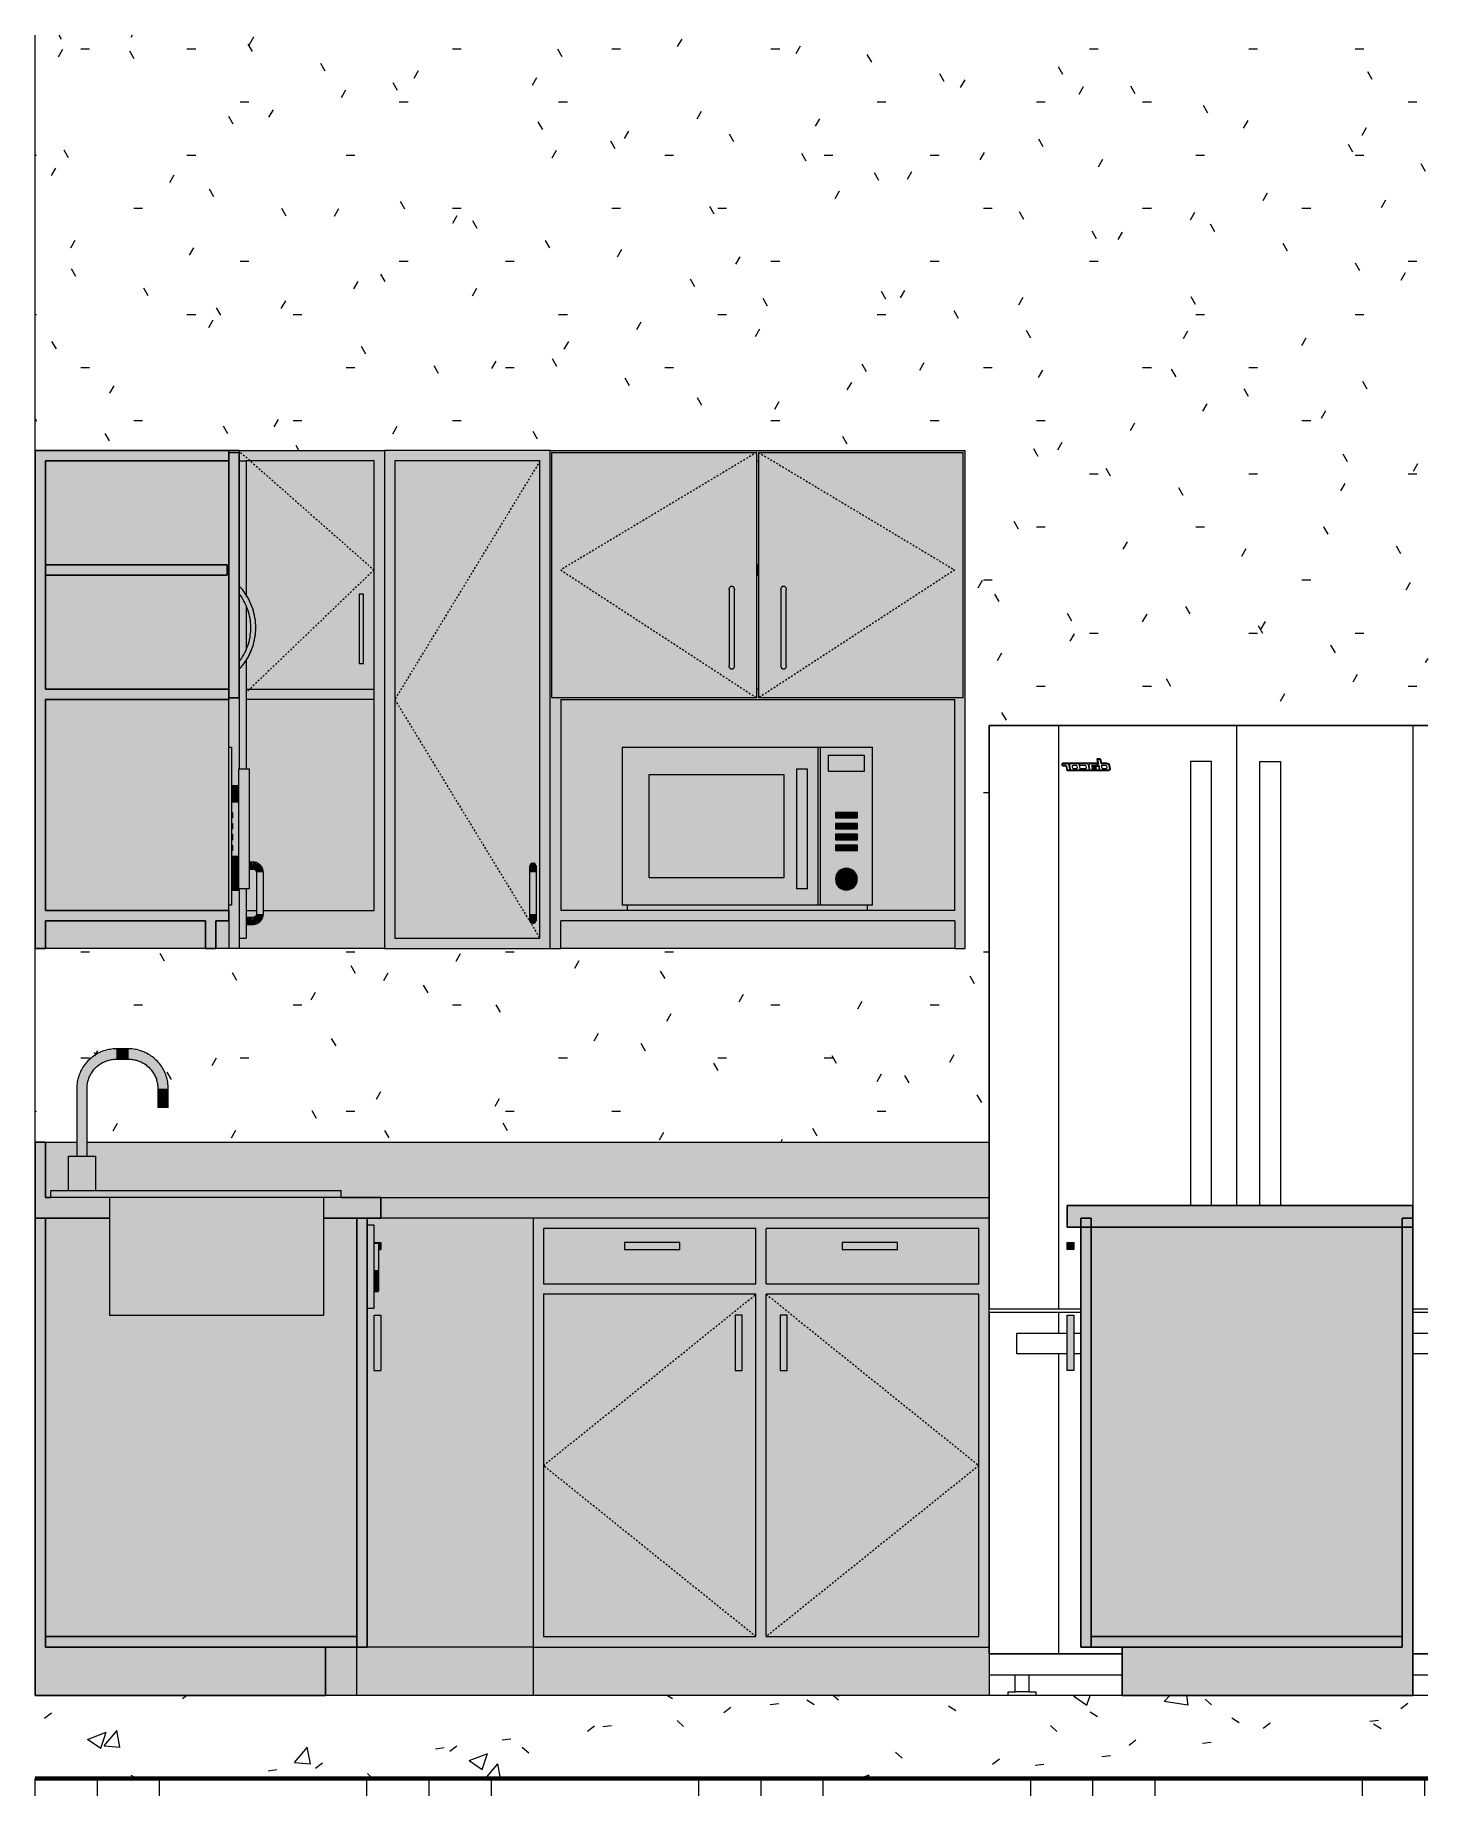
# Model space of a CAD drawing. Header units: inches. Extents: x -1667 to 6641, y -48 to 265.
# Drawn here: x 361.5 to 462.2, y -7.3 to 120 of the extents above; entities that cross this region are included whole.
import ezdxf

# ---------------------------------------------------------------- set-up
doc = ezdxf.new("R2010")
doc.units = ezdxf.units.IN
doc.header["$MEASUREMENT"] = 0
doc.linetypes.add('Dash', pattern=[0.25, 0.125, -0.125])
for name, color, linetype, lineweight in [('A-GENM', 13, 'Continuous', 9), ('A-WALL-PATT', 111, 'Continuous', 18), ('C-BLDG-PADS', 91, 'Continuous', 9), ('C-TOPO', 7, 'Continuous', 9), ('I-FURN', 30, 'Continuous', 9), ('I-WALL', 2, 'Continuous', 18), ('P-SANR-FIXT', 6, 'Continuous', 9), ('Q-CASE', 31, 'Continuous', 9), ('Q-CASE-HDLN', 31, 'Dash', 9), ('Q-SPCQ', 91, 'Continuous', 9)]:
    doc.layers.add(name, color=color, linetype=linetype, lineweight=lineweight)

# ---------------------------------------------------------------- blocks, each defined once
blk = doc.blocks.new('Open Source Metal Building_Exterior_rvt-4-Kitchen - East Elevation')
at = {"layer": 'C-BLDG-PADS'}
h = blk.add_hatch(dxfattribs=at)
h.set_pattern_fill('FP_12', style=0, pattern_type=2)
h.set_pattern_definition([(50, (0, 0), (13.77135, -1.20496), [1.44, -15.84]), (355, (0, 0), (-2.66442, 14.44218), [1.152, -12.672]), (100.451, (1.148, -0.1), (11.10708, 13.23737), [1.224, -13.462]), (46.184, (0, 3.84), (20.49128, -3.17785), [2.16, -23.76]), (96.636, (1.708, 3.575), (17.94587, 18.70315), [1.836, -20.193]), (351.184, (0, 3.84), (17.9454, 18.7026), [1.728, -19.008]), (21, (1.92, 2.88), (11.46052, -7.73037), [1.44, -15.84]), (326, (1.92, 2.88), (4.67135, 13.92315), [1.152, -12.672]), (71.451, (2.875, 2.236), (16.13207, 6.19284), [1.224, -13.462]), (37.5, (0, 0), (0.233123, 6.39175), [0.634, -11.885, 0.634, -12.23, -12.72]), (37.5, (0, 0), (0.233123, 6.39175), [-25.382, 0.634, -12.086]), (7.5, (0, 0), (5.05073, 7.57304), [0.634, -6.701, 0.634, -11.597, -4.848]), (7.5, (0, 0), (5.05073, 7.57304), [-19.565, 0.634, -4.214]), (327.5, (-4.282, 0), (10.24958, -0.43289), [0.634, -4.166, 0.634, -14.342, -19.872]), (327.5, (-4.282, 0), (10.24958, -0.43289), [-19.776, 0.634, -19.238]), (317.5, (-6.202, 0), (11.19739, 1.92214), [0.634, -5.606, 0.634, -9.312, -14.112]), (317.5, (-6.202, 0), (11.19739, 1.92214), [-16.186, 0.634, -13.478])])
h.paths.add_polyline_path([(983.37, -6), (1008.55, -6), (1008.55, 0), (907.83, 0), (907.83, -6), (958.19, -6)], flags=0)
at = {"layer": 'C-TOPO'}
h = blk.add_hatch(dxfattribs=at)
h.set_pattern_fill('FP_11', color=256, style=0, pattern_type=2)
h.set_pattern_definition([(0, (0, 0), (12, 12), [12, -12]), (0, (0, 4.5), (12, 12), [12, -12]), (0, (0, 9), (12, 12), [12, -12]), (90, (1.5, 10.5), (-12, 12), [12, -12]), (90, (6, 10.5), (-12, 12), [12, -12]), (90, (10.5, 10.5), (-12, 12), [12, -12])])
h.paths.add_polyline_path([(1002.59, -7.26), (1008.55, -7.26), (1008.55, -6.01), (907.83, -6.01), (907.83, -7.26), (983.37, -7.26)], flags=0)
at = {"layer": 'C-BLDG-PADS', "color": 250, "lineweight": 18}
for p, q in [((1008.55, 0), (907.83, 0)), ((907.83, -6), (1008.55, -6))]:
    blk.add_line(p, q, dxfattribs=at)
at = {"layer": 'C-TOPO', "color": 10, "lineweight": 80}
for p, q in [((1006.07, -6.01), (907.83, -6.01)), ((1008.55, -6.01), (1006.07, -6.01))]:
    blk.add_line(p, q, dxfattribs=at)
at = {"layer": 'C-TOPO'}
for q in [(907.83, -6.01), (1008.55, -6.01)]:
    blk.add_line((1006.07, -6.01), q, dxfattribs=at)
blk = doc.blocks.new('Counter Top-L Shaped - 24_ Depth U SHAPED-689926-Kitchen - East Elevation')
at = {"layer": 'Q-CASE'}
h = blk.add_hatch(color=256, dxfattribs=at)
h.paths.add_polyline_path([(908.96, 34.5), (913.21, 34.51), (913.21, 36), (908.59, 36), (908.59, 40), (907.84, 40), (907.84, 34.5)], flags=0)
h.paths.add_polyline_path([(932.84, 34.5), (932.84, 36), (928.71, 36), (928.71, 34.5), (929.87, 34.5)], flags=0)
h = blk.add_hatch(color=256, dxfattribs=at)
h.paths.add_polyline_path([(908.96, 36), (908.96, 36.5), (910.24, 36.5), (910.24, 39), (910.84, 39), (910.84, 40), (908.59, 40), (908.59, 36)], flags=0)
h.paths.add_polyline_path([(976.84, 36), (976.84, 40), (911.59, 40), (911.59, 39), (912.19, 39), (912.19, 36.5), (929.96, 36.5), (929.96, 36), (958.19, 36)], flags=0)
blk.add_hatch(color=256, dxfattribs=at).paths.add_polyline_path([(976.84, 34.5), (976.84, 36), (932.84, 36), (932.84, 34.5), (958.19, 34.5)], flags=0)
at = {"layer": 'Q-CASE', "lineweight": 30}
for p, q in [((908.59, 40), (907.84, 40)), ((907.84, 40), (907.84, 34.5)), ((908.59, 36), (908.59, 40)), ((908.96, 36), (908.59, 36)), ((932.84, 36), (929.96, 36)), ((932.84, 34.5), (932.84, 36)), ((907.84, 34.5), (913.21, 34.5)), ((928.71, 34.5), (932.84, 34.5))]:
    blk.add_line(p, q, dxfattribs=at)
at = {"layer": 'Q-CASE'}
for p, q in [((908.59, 40), (910.84, 40)), ((911.59, 40), (976.84, 40)), ((932.84, 36), (976.84, 36)), ((976.84, 34.5), (932.84, 34.5))]:
    blk.add_line(p, q, dxfattribs=at)
blk = doc.blocks.new('Refrigeration-Dacor-Millennia - PF36BNDFBK-519146-Kitchen - East Elevation')
at = {"layer": 'A-GENM', "lineweight": 18}
for p, q in [((976.84, 70.12), (976.84, 27.94)), ((994.71, 70.12), (976.84, 70.12)), ((981.84, 70.12), (981.84, 27.94)), ((994.71, 70.12), (994.71, 35.43)), ((1008.55, 70.12), (994.71, 70.12)), ((1007.46, 70.12), (1007.46, 35.43)), ((976.84, 27.94), (983.46, 27.94)), ((976.84, 27.69), (976.84, 3)), ((983.46, 27.69), (976.84, 27.69)), ((1007.46, 27.94), (1008.55, 27.94)), ((1008.55, 27.69), (1007.46, 27.69)), ((976.84, 3), (986.46, 3)), ((1007.46, 3), (1008.55, 3))]:
    blk.add_line(p, q, dxfattribs=at)
at = {"layer": 'A-GENM'}
for p, q in [((976.84, 70.12), (1008.55, 70.12)), ((976.84, 3), (976.84, 70.12)), ((984.63, 67.67), (984.64, 67.71)), ((984.69, 67.42), (984.63, 67.67)), ((984.64, 67.71), (984.66, 67.74)), ((984.66, 67.74), (984.7, 67.75)), ((984.68, 67.7), (984.84, 67.7)), ((984.72, 67.53), (984.68, 67.7)), ((984.7, 67.75), (984.82, 67.75)), ((984.75, 67.37), (984.72, 67.53)), ((984.82, 67.75), (984.86, 67.74)), ((984.84, 67.7), (984.91, 67.37)), ((984.86, 67.74), (984.89, 67.7)), ((984.89, 67.7), (984.95, 67.42)), ((992.9, 67.53), (991.4, 67.53)), ((991.4, 67.53), (991.4, 35.43)), ((992.9, 35.43), (992.9, 67.53)), ((996.4, 67.53), (997.9, 67.53)), ((996.4, 35.43), (996.4, 67.53)), ((997.9, 67.53), (997.9, 35.43)), ((982.1, 67.33), (982.11, 67.37)), ((982.12, 67.24), (982.1, 67.33)), ((982.11, 67.37), (982.13, 67.4)), ((982.15, 67.2), (982.12, 67.24)), ((982.13, 67.4), (982.17, 67.42)), ((982.15, 67.37), (982.37, 67.37)), ((982.18, 67.23), (982.15, 67.37)), ((982.19, 67.18), (982.15, 67.2)), ((982.17, 67.42), (984.69, 67.42)), ((982.38, 67.23), (982.18, 67.23)), ((982.4, 67.18), (982.19, 67.18)), ((982.37, 67.37), (982.41, 67.34)), ((982.42, 67.22), (982.38, 67.23)), ((982.46, 66.91), (982.4, 67.18)), ((982.41, 67.34), (982.44, 67.37)), ((982.45, 67.18), (982.42, 67.22)), ((982.44, 67.37), (982.53, 67.37)), ((982.51, 66.89), (982.45, 67.18)), ((982.48, 66.86), (982.46, 66.91)), ((982.54, 66.84), (982.48, 66.86)), ((982.67, 66.89), (982.51, 66.89)), ((982.53, 67.37), (982.56, 67.36)), ((985.43, 66.84), (982.54, 66.84)), ((982.56, 67.36), (982.57, 67.33)), ((982.57, 67.33), (982.67, 66.89)), ((982.66, 67.24), (982.67, 67.3)), ((982.72, 66.97), (982.66, 67.24)), ((982.67, 67.3), (982.71, 67.35)), ((982.71, 67.35), (982.76, 67.37)), ((982.74, 66.93), (982.72, 66.97)), ((982.78, 66.9), (982.74, 66.93)), ((982.76, 67.37), (983.23, 67.37)), ((982.82, 66.89), (982.78, 66.9)), ((983.28, 66.89), (982.82, 66.89)), ((982.84, 67.22), (982.83, 67.19)), ((982.83, 67.19), (982.84, 67.12)), ((982.88, 67.23), (982.84, 67.22)), ((982.84, 67.12), (982.86, 67.06)), ((982.86, 67.06), (982.87, 67.03)), ((982.87, 67.03), (982.9, 67.02)), ((983.15, 67.23), (982.88, 67.23)), ((982.9, 67.02), (983.18, 67.02)), ((983.18, 67.22), (983.15, 67.23)), ((983.19, 67.2), (983.18, 67.22)), ((983.18, 67.02), (983.21, 67.04)), ((983.22, 67.07), (983.19, 67.2)), ((983.21, 67.04), (983.22, 67.07)), ((983.23, 67.37), (983.28, 67.36)), ((983.28, 67.36), (983.31, 67.33)), ((983.34, 66.91), (983.28, 66.89)), ((983.31, 67.33), (983.33, 67.28)), ((983.33, 67.28), (983.36, 67.15)), ((983.38, 66.96), (983.34, 66.91)), ((983.36, 67.15), (983.39, 67.02)), ((983.38, 67.32), (983.39, 67.35)), ((983.39, 67.27), (983.38, 67.32)), ((983.39, 67.02), (983.38, 66.96)), ((983.39, 67.35), (983.42, 67.37)), ((983.41, 67.24), (983.39, 67.27)), ((983.44, 67.23), (983.41, 67.24)), ((983.42, 67.37), (983.89, 67.37)), ((983.79, 67.23), (983.44, 67.23)), ((983.45, 66.98), (983.46, 67.01)), ((983.46, 66.93), (983.45, 66.98)), ((983.46, 67.01), (983.5, 67.02)), ((983.48, 66.9), (983.46, 66.93)), ((983.51, 66.89), (983.48, 66.9)), ((983.5, 67.02), (983.84, 67.02)), ((983.94, 66.89), (983.51, 66.89)), ((983.83, 67.22), (983.79, 67.23)), ((983.85, 67.19), (983.83, 67.22)), ((983.84, 67.02), (983.87, 67.04)), ((983.88, 67.07), (983.85, 67.19)), ((983.87, 67.04), (983.88, 67.07)), ((983.89, 67.37), (983.93, 67.36)), ((983.93, 67.36), (983.97, 67.33)), ((984, 66.91), (983.94, 66.89)), ((983.97, 67.33), (983.99, 67.28)), ((983.99, 67.28), (984.02, 67.15)), ((984.04, 66.96), (984, 66.91)), ((984.02, 67.15), (984.05, 67.02)), ((984.05, 67.02), (984.04, 66.96)), ((984.06, 67.3), (984.1, 67.35)), ((984.06, 67.24), (984.06, 67.3)), ((984.09, 67.11), (984.06, 67.24)), ((984.12, 66.97), (984.09, 67.11)), ((984.1, 67.35), (984.16, 67.37)), ((984.14, 66.93), (984.12, 66.97)), ((984.17, 66.9), (984.14, 66.93)), ((984.16, 67.37), (984.61, 67.37)), ((984.22, 66.89), (984.17, 66.9)), ((984.22, 67.23), (984.23, 67.19)), ((984.64, 67.23), (984.22, 67.23)), ((984.66, 66.89), (984.22, 66.89)), ((984.23, 67.19), (984.65, 67.19)), ((984.25, 67.06), (984.26, 67.02)), ((984.6, 67.06), (984.25, 67.06)), ((984.26, 67.02), (984.6, 67.02)), ((984.6, 67.02), (984.6, 67.06)), ((984.61, 67.37), (984.64, 67.23)), ((984.65, 67.19), (984.69, 67.18)), ((984.66, 67.37), (984.75, 67.37)), ((984.68, 67.3), (984.66, 67.37)), ((984.72, 66.91), (984.66, 66.89)), ((984.69, 67.23), (984.68, 67.3)), ((984.78, 67.23), (984.69, 67.23)), ((984.69, 67.18), (984.73, 67.15)), ((984.76, 66.96), (984.72, 66.91)), ((984.73, 67.15), (984.75, 67.11)), ((984.75, 67.11), (984.76, 67.06)), ((984.76, 67.06), (984.77, 67.02)), ((984.77, 67.02), (984.76, 66.96)), ((984.83, 66.97), (984.78, 67.23)), ((984.85, 66.93), (984.83, 66.97)), ((984.89, 66.9), (984.85, 66.93)), ((984.94, 66.89), (984.89, 66.9)), ((984.91, 67.37), (985.31, 67.37)), ((984.94, 67.23), (984.97, 67.07)), ((985.28, 67.23), (984.94, 67.23)), ((985.43, 66.89), (984.94, 66.89)), ((984.95, 67.42), (985.31, 67.42)), ((984.97, 67.07), (984.99, 67.03)), ((984.99, 67.03), (985.03, 67.02)), ((985.03, 67.02), (985.32, 67.02)), ((985.32, 67.22), (985.28, 67.23)), ((985.31, 67.42), (985.39, 67.4)), ((985.31, 67.37), (985.39, 67.35)), ((985.33, 67.18), (985.32, 67.22)), ((985.32, 67.02), (985.35, 67.04)), ((985.36, 67.07), (985.33, 67.18)), ((985.35, 67.04), (985.36, 67.07)), ((985.39, 67.4), (985.45, 67.37)), ((985.39, 67.35), (985.45, 67.3)), ((985.48, 66.91), (985.43, 66.89)), ((985.46, 66.85), (985.43, 66.84)), ((985.45, 67.37), (985.5, 67.31)), ((985.45, 67.3), (985.48, 67.23)), ((985.49, 66.86), (985.46, 66.85)), ((985.48, 67.23), (985.53, 67.02)), ((985.52, 66.95), (985.48, 66.91)), ((985.55, 66.9), (985.49, 66.86)), ((985.5, 67.31), (985.53, 67.24)), ((985.53, 67.02), (985.52, 66.95)), ((985.53, 67.24), (985.58, 67.03)), ((985.58, 66.96), (985.55, 66.9)), ((985.58, 67.03), (985.58, 66.96)), ((981.84, 27.69), (981.84, 26.19)), ((978.84, 26.19), (982.46, 26.19)), ((978.84, 24.69), (978.84, 26.19)), ((982.96, 26.19), (983.46, 26.19)), ((1007.46, 26.19), (1008.55, 26.19)), ((982.46, 24.69), (978.84, 24.69)), ((981.84, 24.69), (981.84, 3)), ((983.46, 24.69), (982.96, 24.69)), ((1008.55, 24.69), (1007.46, 24.69)), ((986.46, 3), (976.84, 3)), ((1008.55, 3), (1007.46, 3)), ((978.71, 0.25), (978.71, 1.5)), ((978.71, 1.5), (979.71, 1.5)), ((979.71, 1.5), (979.71, 0.25)), ((978.21, 0.25), (978.71, 0.25)), ((978.21, 0), (978.21, 0.25)), ((979.71, 0.25), (978.71, 0.25)), ((979.71, 0.25), (980.21, 0.25)), ((980.21, 0.25), (980.21, 0))]:
    blk.add_line(p, q, dxfattribs=at)
at = {"layer": 'Q-SPCQ'}
for p, q in [((976.84, 1.5), (978.71, 1.5)), ((979.71, 1.5), (986.46, 1.5)), ((1007.46, 1.5), (1008.55, 1.5))]:
    blk.add_line(p, q, dxfattribs=at)
blk = doc.blocks.new('Sink Kitchen-Double - 42_ x 21_-577721-Kitchen - East Elevation')
at = {"layer": 'P-SANR-FIXT'}
for points in [[(911.21, 43.88), (911.59, 43.88), (911.75, 44.69), (912.21, 45.38), (912.9, 45.84), (913.71, 46), (913.71, 46.75), (912.61, 46.53), (911.68, 45.91), (911.05, 44.98), (910.84, 43.88), (911.13, 43.88)], [(913.71, 46), (914.59, 46), (914.59, 46.75), (913.71, 46.75), (913.71, 46.04)], [(917.17, 43.88), (917.46, 43.88), (917.24, 44.98), (916.62, 45.91), (915.69, 46.53), (914.59, 46.75), (914.59, 46), (915.4, 45.84), (916.09, 45.38), (916.55, 44.69), (916.71, 43.88), (917, 43.88)], [(911.51, 39), (911.59, 39), (911.59, 43.88), (910.84, 43.88), (910.84, 39), (911.44, 39)], [(916.85, 42.5), (917.46, 42.5), (917.46, 43.88), (916.71, 43.88), (916.71, 42.5), (916.78, 42.5)], [(910.33, 36.5), (911.21, 36.5), (911.21, 39), (910.24, 39), (910.24, 36.5)], [(911.44, 36.5), (912.19, 36.5), (912.19, 39), (911.21, 39), (911.21, 36.5)], [(915.7, 36), (929.96, 36), (929.96, 36.5), (908.96, 36.5), (908.96, 36), (914.92, 36)], [(913.87, 27.5), (915.46, 27.5), (915.46, 36), (913.21, 36), (913.21, 27.5), (913.63, 27.5)], [(915.46, 27.5), (926.46, 27.5), (926.46, 36), (915.46, 36), (915.46, 27.55)], [(926.46, 27.5), (928.71, 27.5), (928.71, 36), (926.46, 36), (926.46, 27.55)]]:
    blk.add_hatch(color=256, dxfattribs=at).paths.add_polyline_path(points, flags=0)
for p, q in [((914.59, 46.75), (913.71, 46.75)), ((913.71, 46), (914.59, 46)), ((910.84, 43.88), (910.84, 39)), ((911.59, 39), (911.59, 43.88)), ((916.71, 43.88), (916.71, 42.5)), ((917.46, 42.5), (917.46, 43.88)), ((917.46, 42.5), (916.71, 42.5)), ((910.21, 39), (910.21, 36.5)), ((910.21, 39), (910.21, 36.5)), ((910.24, 39), (911.21, 39)), ((910.24, 39), (910.24, 39)), ((911.21, 39), (912.19, 39)), ((912.19, 39), (912.19, 39)), ((912.21, 36.5), (912.21, 39)), ((912.21, 36.5), (912.21, 39)), ((908.96, 36.5), (929.96, 36.5)), ((908.96, 36), (908.96, 36.5)), ((929.96, 36), (908.96, 36)), ((913.21, 36), (913.21, 27.5)), ((928.71, 27.5), (928.71, 36)), ((929.96, 36), (929.96, 36.5)), ((913.21, 27.5), (915.46, 27.5)), ((915.46, 27.5), (926.46, 27.5)), ((926.46, 27.5), (928.71, 27.5))]:
    blk.add_line(p, q, dxfattribs=at)
at = {"layer": 'P-SANR-FIXT', "flags": 128}
for points in [[(913.71, 46.75), (913.6, 46.75), (913.48, 46.74), (913.37, 46.73), (913.25, 46.71), (913.14, 46.69), (913.03, 46.67), (912.92, 46.64), (912.81, 46.6), (912.7, 46.57), (912.59, 46.52), (912.49, 46.48), (912.38, 46.43), (912.28, 46.37), (912.18, 46.31), (912.09, 46.25), (911.99, 46.18), (911.9, 46.11), (911.82, 46.04), (911.73, 45.96), (911.65, 45.88), (911.57, 45.79), (911.5, 45.71), (911.42, 45.62), (911.36, 45.52), (911.29, 45.43), (911.23, 45.33), (911.18, 45.23), (911.12, 45.13), (911.08, 45.02), (911.03, 44.92), (910.99, 44.81), (910.96, 44.7), (910.93, 44.59), (910.9, 44.48), (910.88, 44.36), (910.86, 44.25), (910.85, 44.14), (910.84, 44.02), (910.84, 43.91), (910.84, 43.88)], [(911.59, 43.88), (911.59, 43.96), (911.59, 44.04), (911.6, 44.13), (911.61, 44.21), (911.63, 44.3), (911.65, 44.38), (911.67, 44.46), (911.69, 44.54), (911.72, 44.62), (911.75, 44.7), (911.79, 44.78), (911.83, 44.86), (911.87, 44.93), (911.91, 45), (911.96, 45.07), (912.01, 45.14), (912.06, 45.21), (912.11, 45.28), (912.17, 45.34), (912.23, 45.4), (912.29, 45.46), (912.36, 45.51), (912.42, 45.57), (912.49, 45.62), (912.56, 45.66), (912.64, 45.71), (912.71, 45.75), (912.79, 45.79), (912.86, 45.82), (912.94, 45.86), (913.02, 45.88), (913.1, 45.91), (913.18, 45.93), (913.27, 45.95), (913.35, 45.97), (913.43, 45.98), (913.52, 45.99), (913.6, 46), (913.69, 46), (913.71, 46)], [(917.46, 43.88), (917.46, 43.99), (917.45, 44.1), (917.44, 44.22), (917.42, 44.33), (917.4, 44.45), (917.38, 44.56), (917.35, 44.67), (917.31, 44.78), (917.28, 44.89), (917.23, 44.99), (917.19, 45.1), (917.14, 45.2), (917.08, 45.3), (917.02, 45.4), (916.96, 45.5), (916.89, 45.59), (916.82, 45.68), (916.75, 45.77), (916.67, 45.86), (916.59, 45.94), (916.5, 46.02), (916.42, 46.09), (916.33, 46.16), (916.23, 46.23), (916.14, 46.29), (916.04, 46.35), (915.94, 46.41), (915.84, 46.46), (915.73, 46.51), (915.63, 46.55), (915.52, 46.59), (915.41, 46.63), (915.3, 46.66), (915.19, 46.69), (915.07, 46.71), (914.96, 46.73), (914.85, 46.74), (914.73, 46.75), (914.62, 46.75), (914.59, 46.75)], [(914.59, 46), (914.67, 46), (914.76, 45.99), (914.84, 45.98), (914.92, 45.97), (915.01, 45.96), (915.09, 45.94), (915.17, 45.92), (915.25, 45.89), (915.33, 45.86), (915.41, 45.83), (915.49, 45.8), (915.57, 45.76), (915.64, 45.72), (915.71, 45.68), (915.79, 45.63), (915.85, 45.58), (915.92, 45.53), (915.99, 45.47), (916.05, 45.42), (916.11, 45.36), (916.17, 45.29), (916.22, 45.23), (916.28, 45.16), (916.33, 45.09), (916.37, 45.02), (916.42, 44.95), (916.46, 44.88), (916.5, 44.8), (916.53, 44.72), (916.57, 44.65), (916.6, 44.57), (916.62, 44.48), (916.64, 44.4), (916.66, 44.32), (916.68, 44.24), (916.69, 44.15), (916.7, 44.07), (916.71, 43.98), (916.71, 43.9), (916.71, 43.88)]]:
    blk.add_lwpolyline(points, dxfattribs=at)
blk = doc.blocks.new('Base Cabinet-Double Door Sink Unit - 48_-578561-Kitchen - East Elevation')
at = {"layer": 'Q-CASE'}
h = blk.add_hatch(color=256, dxfattribs=at)
h.paths.add_polyline_path([(907.84, 0), (928.84, 0), (928.84, 3.5), (908.59, 3.5), (908.59, 34.5), (907.84, 34.5), (907.84, 24.57)], flags=0)
h.paths.add_polyline_path([(931.09, 3.5), (931.84, 3.5), (931.84, 34.5), (931.09, 34.5), (931.09, 24.57)], flags=0)
for points in [[(928.84, 4.25), (931.09, 4.25), (931.09, 34.5), (928.71, 34.5), (928.71, 27.5), (913.21, 27.5), (913.21, 34.5), (908.59, 34.5), (908.59, 4.25), (928.35, 4.25)], [(931.09, 3.5), (931.09, 4.25), (908.59, 4.25), (908.59, 3.5)]]:
    blk.add_hatch(color=256, dxfattribs=at).paths.add_polyline_path(points, flags=0)
at = {"layer": 'Q-CASE', "lineweight": 30}
for p, q in [((908.59, 34.5), (907.84, 34.5)), ((907.84, 34.5), (907.84, 0)), ((908.59, 3.5), (908.59, 34.5)), ((931.09, 34.5), (931.09, 3.5)), ((931.84, 34.5), (931.09, 34.5)), ((931.84, 3.5), (931.84, 34.5)), ((931.09, 4.25), (908.59, 4.25)), ((908.59, 4.25), (908.59, 3.5)), ((931.09, 3.5), (931.09, 4.25)), ((928.84, 3.5), (908.59, 3.5)), ((908.59, 3.5), (931.09, 3.5)), ((928.84, 0), (928.84, 3.5)), ((931.09, 3.5), (931.84, 3.5)), ((907.84, 0), (928.84, 0))]:
    blk.add_line(p, q, dxfattribs=at)
blk = doc.blocks.new('Base Cabinet-Corner Unit-Angled - 36_ 2-582711-Kitchen - East Elevation')
at = {"layer": 'Q-CASE'}
h = blk.add_hatch(color=256, dxfattribs=at)
h.paths.add_polyline_path([(931.84, 3.5), (943.84, 3.5), (943.84, 34.5), (931.84, 34.5), (931.84, 34), (932.34, 34), (932.34, 32.75), (932.84, 32.75), (932.84, 32.25), (932.66, 32.25), (932.66, 29.25), (932.34, 29.25), (932.34, 28), (931.84, 28), (931.84, 4)], flags=0)
h.paths.add_polyline_path([(932.34, 23.5), (932.34, 27.5), (932.84, 27.5), (932.84, 23.5)], flags=0)
for points in [[(931.09, 0), (931.09, 3.5), (928.84, 3.5), (928.84, 0)], [(931.84, 0), (943.84, 0), (943.84, 3.5), (931.09, 3.5), (931.09, 0), (931.21, 0)]]:
    blk.add_hatch(color=256, dxfattribs=at).paths.add_polyline_path(points, flags=0)
for p, q in [((943.84, 34.5), (943.84, 3.5)), ((931.09, 0), (931.09, 3.5)), ((943.84, 3.5), (931.84, 3.5)), ((943.84, 3.5), (943.84, 0))]:
    blk.add_line(p, q, dxfattribs=at)
blk = doc.blocks.new('Base Cabinet-Double Door _ 2 Drawer - 36_-581377-Kitchen - East Elevation')
at = {"layer": 'Q-CASE'}
h = blk.add_hatch(color=256, dxfattribs=at)
h.paths.add_polyline_path([(1007.46, 0), (1007.46, 34.5), (1006.71, 34.5), (1006.71, 3.5), (986.46, 3.5), (986.46, 0)], flags=0)
h.paths.add_polyline_path([(983.46, 3.5), (984.21, 3.5), (984.21, 34.5), (983.46, 34.5), (983.46, 24.57)], flags=0)
for points in [[(984.21, 4.25), (1006.71, 4.25), (1006.71, 33.86), (984.21, 33.86), (984.21, 24.57)], [(984.21, 3.5), (1006.71, 3.5), (1006.71, 4.25), (984.21, 4.25)]]:
    blk.add_hatch(color=256, dxfattribs=at).paths.add_polyline_path(points, flags=0)
at = {"layer": 'Q-CASE', "lineweight": 30}
for p, q in [((984.21, 34.5), (983.46, 34.5)), ((983.46, 34.5), (983.46, 3.5)), ((984.21, 3.5), (984.21, 34.5)), ((1006.71, 34.5), (1006.71, 3.5)), ((1007.46, 34.5), (1006.71, 34.5)), ((1007.46, 0), (1007.46, 34.5)), ((1006.71, 4.25), (984.21, 4.25)), ((984.21, 4.25), (984.21, 3.5)), ((1006.71, 3.5), (1006.71, 4.25)), ((983.46, 3.5), (984.21, 3.5)), ((984.21, 3.5), (1006.71, 3.5)), ((1006.71, 3.5), (986.46, 3.5)), ((986.46, 3.5), (986.46, 0)), ((986.46, 0), (1007.46, 0))]:
    blk.add_line(p, q, dxfattribs=at)
blk = doc.blocks.new('Base Cabinet-Double Door _ 2 Drawer - 36_-V10-Kitchen - East Elevation')
at = {"layer": 'Q-CASE'}
for points in [[(982.96, 32.25), (982.96, 32.75), (982.46, 32.75), (982.46, 32.25)], [(982.96, 23.5), (982.96, 27.5), (982.46, 27.5), (982.46, 23.5)]]:
    blk.add_hatch(color=256, dxfattribs=at).paths.add_polyline_path(points, flags=0)
for p, q in [((982.46, 32.25), (982.46, 32.75)), ((982.46, 32.75), (982.96, 32.75)), ((982.96, 32.25), (982.46, 32.25)), ((982.96, 32.75), (982.96, 32.25)), ((982.46, 23.5), (982.46, 27.5)), ((982.46, 27.5), (982.96, 27.5)), ((982.96, 27.5), (982.96, 23.5)), ((982.96, 23.5), (982.46, 23.5))]:
    blk.add_line(p, q, dxfattribs=at)
blk = doc.blocks.new('293304 - 293304 2-686364-Kitchen - East Elevation')
at = {"layer": 'Q-CASE'}
for points in [[(920.42, 54), (920.91, 54), (920.91, 56), (921.84, 56), (921.84, 56.75), (908.59, 56.75), (908.59, 72), (921.84, 72), (921.84, 72.75), (908.59, 72.75), (908.59, 89.25), (921.84, 89.25), (921.84, 90), (907.84, 90), (907.84, 54), (908.59, 54), (908.59, 56), (920.16, 56), (920.16, 54)], [(922.59, 72.12), (922.59, 89.87), (921.84, 89.87), (921.84, 72.12)], [(920.42, 81), (921.71, 81), (921.71, 81.75), (908.59, 81.75), (908.59, 81)], [(909.34, 54), (920.16, 54), (920.16, 56), (908.59, 56), (908.59, 54)], [(921.84, 54), (921.84, 56), (920.91, 56), (920.91, 54)]]:
    blk.add_hatch(color=256, dxfattribs=at).paths.add_polyline_path(points, flags=0)
h = blk.add_hatch(color=256, dxfattribs=at)
h.paths.add_polyline_path([(909.22, 56.75), (921.84, 56.75), (921.84, 72), (908.59, 72), (908.59, 56.75), (908.87, 56.75)], flags=0)
h.paths.add_polyline_path([(908.59, 72.75), (921.84, 72.75), (921.84, 89.25), (908.59, 89.25), (908.59, 81.75), (921.71, 81.75), (921.71, 81), (908.59, 81)], flags=0)
at = {"layer": 'Q-CASE', "lineweight": 30}
for p, q in [((921.84, 90), (907.84, 90)), ((907.84, 90), (907.84, 54)), ((908.59, 72.75), (908.59, 89.25)), ((908.59, 89.25), (921.84, 89.25)), ((921.84, 89.25), (921.84, 90)), ((922.59, 89.87), (921.84, 89.87)), ((921.84, 89.87), (921.84, 72.12)), ((922.59, 72.12), (922.59, 89.87)), ((921.71, 81.75), (908.59, 81.75)), ((908.59, 81.75), (908.59, 81)), ((921.71, 81), (921.71, 81.75)), ((908.59, 81), (921.71, 81)), ((921.84, 72.75), (908.59, 72.75)), ((921.84, 72), (921.84, 72.75)), ((908.59, 56.75), (908.59, 72)), ((908.59, 72), (921.84, 72)), ((921.84, 72.12), (922.59, 72.12)), ((921.84, 56.75), (908.59, 56.75)), ((921.84, 56), (921.84, 56.75)), ((908.59, 54), (908.59, 56)), ((908.59, 56), (920.16, 56)), ((920.16, 56), (920.16, 54)), ((920.91, 54), (920.91, 56)), ((920.91, 56), (921.84, 56)), ((907.84, 54), (908.59, 54)), ((920.16, 54), (920.91, 54))]:
    blk.add_line(p, q, dxfattribs=at)
at = {"layer": 'Q-CASE'}
for p, q in [((921.84, 56.75), (921.84, 72)), ((921.84, 56), (921.84, 54)), ((920.16, 54), (908.59, 54)), ((921.84, 54), (920.91, 54))]:
    blk.add_line(p, q, dxfattribs=at)
blk = doc.blocks.new('293304 - 293304 2-V11-Kitchen - East Elevation')
at = {"layer": 'Q-CASE'}
for points in [[(922.59, 74.21), (923.32, 75.28), (923.42, 75.44), (923.74, 76.71), (923.75, 77.69), (923.42, 78.96), (922.59, 80.19), (922.59, 79.93), (923.14, 79.11), (923.48, 78.18), (923.6, 77.2), (923.48, 76.22), (923.13, 75.28), (922.59, 74.47), (922.59, 74.29)], [(922.59, 74.47), (923.14, 75.29), (923.49, 76.28), (923.6, 77.2), (923.45, 78.27), (923.14, 79.11), (922.59, 79.93), (922.59, 79.66), (923.22, 78.44), (923.42, 77.55), (923.39, 76.74), (923.22, 75.96), (922.59, 74.74), (922.59, 74.62)]]:
    blk.add_hatch(color=256, dxfattribs=at).paths.add_polyline_path(points, flags=0)
for p, q in [((922.59, 79.63), (922.63, 79.57)), ((922.63, 74.82), (922.59, 74.77))]:
    blk.add_line(p, q, dxfattribs=at)
at = {"layer": 'Q-CASE', "flags": 128}
for points in [[(922.59, 74.19), (922.71, 74.32), (922.82, 74.46), (922.93, 74.59), (923.03, 74.74), (923.12, 74.88), (923.21, 75.03), (923.3, 75.19), (923.37, 75.34), (923.45, 75.5), (923.51, 75.66), (923.57, 75.83), (923.62, 76), (923.66, 76.16), (923.7, 76.33), (923.73, 76.51), (923.76, 76.68), (923.78, 76.85), (923.79, 77.03), (923.79, 77.2), (923.79, 77.38), (923.77, 77.55), (923.76, 77.73), (923.73, 77.9), (923.7, 78.07), (923.66, 78.24), (923.62, 78.41), (923.57, 78.58), (923.51, 78.74), (923.44, 78.9), (923.37, 79.06), (923.29, 79.22), (923.21, 79.37), (923.12, 79.52), (923.02, 79.67), (922.92, 79.81), (922.82, 79.95), (922.7, 80.08), (922.59, 80.21)], [(922.59, 74.19), (922.71, 74.32), (922.82, 74.46), (922.93, 74.59), (923.03, 74.74), (923.12, 74.88), (923.21, 75.03), (923.3, 75.19), (923.37, 75.34), (923.45, 75.5), (923.51, 75.66), (923.57, 75.83), (923.62, 76), (923.66, 76.16), (923.7, 76.33), (923.73, 76.51), (923.76, 76.68), (923.78, 76.85), (923.79, 77.03), (923.79, 77.2), (923.79, 77.38), (923.77, 77.55), (923.76, 77.73), (923.73, 77.9), (923.7, 78.07), (923.66, 78.24), (923.62, 78.41), (923.57, 78.58), (923.51, 78.74), (923.44, 78.9), (923.37, 79.06), (923.29, 79.22), (923.21, 79.37), (923.12, 79.52), (923.02, 79.67), (922.92, 79.81), (922.82, 79.95), (922.7, 80.08), (922.59, 80.21)], [(922.59, 79.63), (922.68, 79.51), (922.77, 79.38), (922.85, 79.24), (922.93, 79.1), (923, 78.96), (923.07, 78.82), (923.13, 78.67), (923.19, 78.52), (923.24, 78.37), (923.28, 78.21), (923.32, 78.06), (923.35, 77.9), (923.38, 77.75), (923.39, 77.59), (923.41, 77.43), (923.41, 77.27), (923.41, 77.11), (923.4, 76.95), (923.39, 76.79), (923.37, 76.63), (923.35, 76.47), (923.31, 76.32), (923.28, 76.16), (923.23, 76.01), (923.18, 75.86), (923.12, 75.71), (923.06, 75.56), (922.99, 75.42), (922.92, 75.28), (922.84, 75.14), (922.75, 75), (922.66, 74.87), (922.59, 74.77)], [(923.38, 77.75), (923.39, 77.59), (923.41, 77.43), (923.41, 77.32)], [(923.4, 76.86), (923.39, 76.79), (923.37, 76.65)]]:
    blk.add_lwpolyline(points, dxfattribs=at)
at = {"layer": 'Q-CASE'}
for points in [[(922.59, 80.19), (922.59, 80.19), (922.59, 80.19), (922.59, 80.2), (922.59, 80.2), (922.59, 80.21), (922.59, 80.2), (922.59, 80.2), (922.59, 80.19), (922.59, 80.19), (922.59, 80.19)], [(922.59, 80.19), (922.59, 80.19), (922.59, 80.19), (922.59, 80.2), (922.59, 80.2), (922.59, 80.21), (922.59, 80.2), (922.59, 80.2), (922.59, 80.19), (922.59, 80.19), (922.59, 80.19)], [(922.59, 74.21), (922.59, 74.21), (922.59, 74.21), (922.59, 74.2), (922.59, 74.2), (922.59, 74.19), (922.59, 74.2), (922.59, 74.2), (922.59, 74.21), (922.59, 74.21), (922.59, 74.21)], [(922.59, 74.21), (922.59, 74.21), (922.59, 74.21), (922.59, 74.2), (922.59, 74.2), (922.59, 74.19), (922.59, 74.2), (922.59, 74.2), (922.59, 74.21), (922.59, 74.21), (922.59, 74.21)]]:
    blk.add_open_spline(points, degree=3, knots=[0.4, 0.4, 0.4, 0.4, 0.4125, 0.425, 0.45, 0.5, 0.55, 0.575, 0.5875, 0.6, 0.6, 0.6, 0.6], dxfattribs=at)
blk = doc.blocks.new('Small_Microwave_14381 - Small_Microwave_14381-624995-Kitchen - East Elevation')
at = {"layer": 'I-FURN'}
for points in [[(922, 57.14), (922.03, 57.14), (922.03, 68.56), (921.84, 68.56), (921.84, 57.14)], [(922.83, 58.32), (922.93, 58.32), (922.93, 66.99), (922.54, 66.99), (922.56, 65.79), (922.57, 65.79), (922.55, 64.59), (922.54, 64.59), (922.55, 60.69), (922.57, 60.69), (922.55, 59.51), (922.54, 59.51), (922.55, 58.32), (922.74, 58.32)], [(922.93, 58.32), (923.33, 58.32), (923.31, 66.99), (922.93, 66.99), (922.93, 58.38)], [(922.57, 64.59), (922.57, 65.79), (922.03, 65.79), (922.03, 64.59)], [(922.1, 63.44), (922.1, 63.84), (922.03, 63.84), (922.03, 63.44)], [(922.1, 62.66), (922.1, 63.05), (922.03, 63.05), (922.03, 62.66)], [(922.1, 61.87), (922.1, 62.26), (922.03, 62.26), (922.03, 61.87)], [(922.1, 61.08), (922.1, 61.47), (922.03, 61.47), (922.03, 61.08)], [(922.57, 59.51), (922.57, 60.69), (922.03, 60.69), (922.03, 59.51)], [(922.53, 59.02), (922.53, 59.51), (922.03, 59.51), (922.03, 59.02)], [(922.53, 58.23), (922.53, 59.02), (922.03, 59.02), (922.03, 58.23)]]:
    blk.add_hatch(color=256, dxfattribs=at).paths.add_polyline_path(points, flags=0)
for p, q in [((921.84, 68.56), (922.03, 68.56)), ((922.03, 68.56), (922.03, 57.14)), ((922.54, 66.99), (922.54, 58.32)), ((922.54, 66.99), (922.93, 66.99)), ((922.93, 66.99), (923.33, 66.99)), ((923.33, 58.32), (923.33, 66.99)), ((922.03, 65.79), (922.57, 65.79)), ((922.57, 64.59), (922.57, 65.79)), ((922.57, 64.59), (922.03, 64.59)), ((922.03, 63.84), (922.1, 63.84)), ((922.1, 63.84), (922.1, 63.44)), ((922.03, 63.44), (922.1, 63.44)), ((922.03, 63.05), (922.1, 63.05)), ((922.03, 62.66), (922.1, 62.66)), ((922.1, 63.05), (922.1, 62.66)), ((922.03, 62.26), (922.1, 62.26)), ((922.03, 61.87), (922.1, 61.87)), ((922.03, 61.47), (922.1, 61.47)), ((922.1, 62.26), (922.1, 61.87)), ((922.1, 61.47), (922.1, 61.08)), ((922.03, 61.08), (922.1, 61.08)), ((922.03, 60.69), (922.57, 60.69)), ((922.57, 59.51), (922.57, 60.69)), ((922.57, 59.51), (922.03, 59.51)), ((922.53, 59.51), (922.53, 59.02)), ((922.53, 59.02), (922.53, 58.23)), ((922.03, 58.23), (922.53, 58.23)), ((922.93, 58.32), (922.54, 58.32)), ((923.33, 58.32), (922.93, 58.32)), ((922.03, 57.14), (921.84, 57.14))]:
    blk.add_line(p, q, dxfattribs=at)
blk = doc.blocks.new('293302 - 293302-686305-Kitchen - East Elevation')
at = {"layer": 'Q-CASE'}
h = blk.add_hatch(color=256, dxfattribs=at)
h.paths.add_polyline_path([(922.59, 54), (933.09, 54), (933.09, 90), (922.59, 90), (922.59, 89.25), (932.34, 89.25), (932.34, 56.75), (924.34, 56.75), (924.34, 56.5), (924.31, 56.5), (924.29, 56.38), (924.09, 55.96), (923.69, 55.79), (923.59, 55.77), (923.57, 55.75), (923.09, 55.75), (923.09, 54.75), (922.59, 54.75)], flags=0)
h.paths.add_polyline_path([(923.59, 56.25), (923.76, 56.32), (923.84, 56.52), (923.84, 56.75), (923.09, 56.75), (923.09, 56.25), (923.57, 56.25)], flags=0)
h = blk.add_hatch(color=256, dxfattribs=at)
h.paths.add_polyline_path([(923.33, 56.75), (923.84, 56.75), (923.84, 59.5), (923.76, 59.68), (923.57, 59.75), (923.33, 59.75), (923.31, 58.32), (923.09, 58.32), (923.09, 56.75), (923.31, 56.75)], flags=0)
h.paths.add_polyline_path([(924.34, 56.75), (932.34, 56.75), (932.34, 72), (923.09, 72), (923.09, 66.99), (923.33, 66.99), (923.33, 60.25), (923.59, 60.25), (923.59, 60.23), (923.74, 60.19), (924.13, 60.01), (924.29, 59.6), (924.31, 59.5), (924.34, 59.5), (924.34, 58.38)], flags=0)
h.paths.add_polyline_path([(931.26, 72.75), (932.34, 72.75), (932.34, 89.25), (923.09, 89.25), (923.09, 79.46), (923.43, 78.94), (923.75, 77.69), (923.72, 76.63), (923.42, 75.44), (923.09, 74.91), (923.09, 72.75), (927.97, 72.75)], flags=0)
h.paths.add_polyline_path([(931.26, 74.62), (931.26, 79.62), (931.59, 79.62), (931.59, 74.62)], flags=0)
h.paths.add_polyline_path([(923.09, 75.71), (923.23, 76.02), (923.39, 76.83), (923.4, 77.59), (923.2, 78.47), (923.09, 78.69), (923.09, 75.74)], flags=0)
for points in [[(931.26, 74.62), (931.59, 74.62), (931.59, 79.62), (931.26, 79.62)], [(923.42, 75.45), (923.43, 75.46), (923.74, 76.71), (923.72, 76.63), (923.42, 75.45)], [(926.72, 72), (932.34, 72), (932.34, 72.75), (923.09, 72.75), (923.09, 72)]]:
    blk.add_hatch(color=256, dxfattribs=at).paths.add_polyline_path(points, flags=0)
h = blk.add_hatch(color=256, dxfattribs=at)
h.paths.add_polyline_path([(923.31, 76.39), (923.39, 76.74), (923.39, 76.72)], flags=0)
h.paths.add_polyline_path([(923.42, 77.53), (923.42, 77.57), (923.41, 77.55)], flags=0)
for p, q in [((922.59, 90), (933.09, 90)), ((932.34, 89.25), (923.09, 89.25)), ((932.34, 56.75), (932.34, 89.25)), ((931.59, 79.62), (931.26, 79.62)), ((931.26, 79.62), (931.26, 74.62)), ((931.59, 74.62), (931.59, 79.62)), ((931.26, 74.62), (931.59, 74.62)), ((923.09, 72.75), (932.34, 72.75)), ((932.34, 72), (923.09, 72)), ((923.09, 56.75), (923.84, 56.75)), ((924.34, 56.75), (932.34, 56.75)), ((933.09, 54), (922.59, 54))]:
    blk.add_line(p, q, dxfattribs=at)
at = {"layer": 'Q-CASE', "flags": 128}
for points in [[(923.09, 74.83), (923.12, 74.88), (923.21, 75.03), (923.29, 75.18), (923.37, 75.34), (923.44, 75.5), (923.51, 75.66), (923.57, 75.83), (923.62, 75.99), (923.66, 76.16), (923.7, 76.33), (923.73, 76.5), (923.76, 76.68), (923.77, 76.85), (923.79, 77.02), (923.79, 77.2), (923.79, 77.37), (923.77, 77.55), (923.76, 77.72), (923.73, 77.9), (923.7, 78.07), (923.66, 78.24), (923.62, 78.41), (923.57, 78.57), (923.51, 78.74), (923.44, 78.9), (923.37, 79.06), (923.3, 79.22), (923.21, 79.37), (923.12, 79.52), (923.09, 79.57)], [(923.37, 77.76), (923.38, 77.74), (923.39, 77.58), (923.41, 77.42), (923.41, 77.32)], [(923.4, 76.86), (923.39, 76.78), (923.37, 76.65)]]:
    blk.add_lwpolyline(points, dxfattribs=at)
at = {"layer": 'Q-CASE-HDLN'}
for p, q in [((922.69, 89.87), (932.34, 81.37)), ((932.34, 81.37), (923.09, 72.51))]:
    blk.add_line(p, q, dxfattribs=at)
blk = doc.blocks.new('Small_Microwave_14381 - Small_Microwave_14381-V12-Kitchen - East Elevation')
at = {"layer": 'I-FURN'}
h = blk.add_hatch(color=256, dxfattribs=at)
h.paths.add_polyline_path([(950.28, 57.14), (964.47, 57.14), (964.47, 68.56), (950.28, 68.56)], flags=0)
h.paths.add_polyline_path([(963.29, 58.32), (962.9, 58.32), (962.91, 66.99), (963.69, 66.99), (963.67, 58.32), (963.4, 58.32)], flags=0)
h.paths.add_polyline_path([(952.25, 59.11), (952.25, 66.59), (961.97, 66.59), (961.97, 59.11), (958.19, 59.11)], flags=0)
for points in [[(964.63, 57.14), (964.63, 68.56), (964.47, 68.56), (964.49, 57.14)], [(967.8, 66.79), (967.8, 67.97), (965.22, 67.97), (965.22, 66.79)], [(961.97, 59.11), (961.97, 66.59), (952.25, 66.59), (952.25, 59.11), (958.19, 59.11)], [(963.29, 58.32), (963.69, 58.32), (963.67, 66.99), (962.9, 66.99), (962.91, 58.32), (963.19, 58.32)], [(967.3, 63.44), (967.3, 63.84), (965.72, 63.84), (965.72, 63.44)], [(967.3, 62.66), (967.3, 63.05), (965.72, 63.05), (965.72, 62.66)], [(967.3, 61.87), (967.3, 62.26), (965.72, 62.26), (965.72, 61.87)], [(967.3, 61.08), (967.3, 61.47), (965.72, 61.47), (965.72, 61.08)], [(966.5, 58.23), (966.7, 58.26), (966.89, 58.34), (967.05, 58.46), (967.18, 58.63), (967.26, 58.82), (967.28, 59.02), (967.26, 59.23), (967.18, 59.42), (967.05, 59.58), (966.89, 59.7), (966.7, 59.78), (966.5, 59.81), (966.29, 59.78), (966.1, 59.7), (965.94, 59.58), (965.82, 59.42), (965.74, 59.23), (965.71, 59.02), (965.74, 58.82), (965.82, 58.63), (965.94, 58.46), (966.1, 58.34), (966.29, 58.26)], [(964.63, 56.75), (968, 56.75), (968, 57.14), (950.67, 57.14), (950.67, 56.75), (964.6, 56.75)]]:
    blk.add_hatch(color=256, dxfattribs=at).paths.add_polyline_path(points, flags=0)
h = blk.add_hatch(color=256, dxfattribs=at)
h.paths.add_polyline_path([(965.71, 57.14), (968.39, 57.14), (968.39, 68.56), (964.63, 68.56), (964.63, 57.14)], flags=0)
h.paths.add_polyline_path([(966.5, 58.23), (966.29, 58.26), (966.1, 58.34), (965.94, 58.46), (965.82, 58.63), (965.74, 58.82), (965.71, 59.02), (965.74, 59.23), (965.82, 59.42), (965.94, 59.58), (966.1, 59.7), (966.29, 59.78), (966.5, 59.81), (966.7, 59.78), (966.89, 59.7), (967.05, 59.58), (967.18, 59.42), (967.26, 59.23), (967.28, 59.02), (967.26, 58.82), (967.18, 58.63), (967.05, 58.46), (966.89, 58.34), (966.7, 58.26)], flags=0)
h.paths.add_polyline_path([(967.3, 61.08), (965.72, 61.08), (965.72, 61.47), (967.3, 61.47)], flags=0)
h.paths.add_polyline_path([(967.3, 61.87), (965.72, 61.87), (965.72, 62.26), (967.3, 62.26)], flags=0)
h.paths.add_polyline_path([(965.94, 62.66), (965.72, 62.66), (965.72, 63.05), (967.3, 63.05), (967.28, 62.66), (966.58, 62.66)], flags=0)
h.paths.add_polyline_path([(966.32, 63.44), (965.72, 63.44), (965.72, 63.84), (967.3, 63.84), (967.28, 63.44)], flags=0)
h.paths.add_polyline_path([(967.8, 66.79), (965.22, 66.79), (965.22, 67.97), (967.8, 67.97)], flags=0)
for p, q in [((950.28, 68.56), (964.47, 68.56)), ((950.28, 68.56), (950.28, 57.14)), ((964.47, 57.14), (964.47, 68.56)), ((964.49, 68.56), (964.63, 68.56)), ((964.63, 68.56), (968.39, 68.56)), ((964.63, 57.14), (964.63, 68.56)), ((965.22, 67.97), (967.8, 67.97)), ((965.22, 66.79), (965.22, 67.97)), ((967.8, 67.97), (967.8, 66.79)), ((968.39, 57.14), (968.39, 68.56)), ((952.25, 59.11), (952.25, 66.59)), ((952.25, 66.59), (961.97, 66.59)), ((961.97, 66.59), (961.97, 59.11)), ((962.9, 66.99), (962.9, 58.32)), ((962.9, 66.99), (963.69, 66.99)), ((963.69, 58.32), (963.69, 66.99)), ((967.8, 66.79), (965.22, 66.79)), ((967.3, 63.84), (965.72, 63.84)), ((965.72, 63.84), (965.72, 63.44)), ((967.3, 63.44), (967.3, 63.84)), ((965.72, 63.44), (967.3, 63.44)), ((967.3, 63.05), (965.72, 63.05)), ((965.72, 63.05), (965.72, 62.66)), ((965.72, 62.66), (967.3, 62.66)), ((967.3, 62.66), (967.3, 63.05)), ((967.3, 62.26), (965.72, 62.26)), ((965.72, 62.26), (965.72, 61.87)), ((965.72, 61.87), (967.3, 61.87)), ((967.3, 61.47), (965.72, 61.47)), ((965.72, 61.47), (965.72, 61.08)), ((967.3, 61.87), (967.3, 62.26)), ((967.3, 61.08), (967.3, 61.47)), ((965.72, 61.08), (967.3, 61.08)), ((961.97, 59.11), (952.25, 59.11)), ((963.69, 58.32), (962.9, 58.32)), ((964.47, 57.14), (950.28, 57.14)), ((950.67, 56.75), (950.67, 57.14)), ((964.63, 57.14), (964.49, 57.14)), ((968.39, 57.14), (964.63, 57.14)), ((968, 57.14), (968, 56.75))]:
    blk.add_line(p, q, dxfattribs=at)
for start, end in [(0, 180), (180, 0)]:
    blk.add_arc((966.5, 59.02), 0.787, start, end, dxfattribs=at)
blk = doc.blocks.new('M_Counter Top-Island - 1220mm Depth-640051-Kitchen - East Elevation')
at = {"layer": 'Q-CASE'}
blk.add_hatch(color=256, dxfattribs=at).paths.add_polyline_path([(982.46, 33.86), (1007.46, 33.86), (1007.46, 35.43), (982.46, 35.43)], flags=0)
at = {"layer": 'Q-CASE', "lineweight": 30}
for p, q in [((1007.46, 35.43), (982.46, 35.43)), ((982.46, 35.43), (982.46, 33.86)), ((1007.46, 33.86), (1007.46, 35.43)), ((982.46, 33.86), (1007.46, 33.86))]:
    blk.add_line(p, q, dxfattribs=at)
blk = doc.blocks.new('Dishwasher - 24_ x 24_ x 34_-675075-Kitchen - East Elevation')
at = {"layer": 'Q-SPCQ'}
for points in [[(931.84, 28), (932.34, 28), (932.34, 34), (931.84, 34), (931.84, 28.54)], [(932.34, 30.71), (932.66, 30.71), (932.66, 32.71), (932.34, 32.71), (932.34, 32.52)], [(932.66, 30.1), (932.66, 30.71), (932.34, 30.71), (932.34, 30.1)], [(932.34, 29.25), (932.66, 29.25), (932.66, 30.1), (932.34, 30.1), (932.34, 29.39)]]:
    blk.add_hatch(color=256, dxfattribs=at).paths.add_polyline_path(points, flags=0)
for p, q in [((932.34, 34), (931.84, 34)), ((932.34, 28), (932.34, 34)), ((932.34, 32.71), (932.66, 32.71)), ((932.66, 32.71), (932.66, 30.71)), ((932.34, 30.71), (932.66, 30.71)), ((932.66, 30.71), (932.66, 30.1)), ((932.34, 30.09), (932.66, 30.09)), ((932.66, 30.1), (932.66, 29.25)), ((932.34, 29.21), (932.66, 29.21)), ((931.84, 28), (932.34, 28))]:
    blk.add_line(p, q, dxfattribs=at)
blk = doc.blocks.new('Base Cabinet-Double Door _ 2 Drawer - 36_-V13-Kitchen - East Elevation')
at = {"layer": 'Q-CASE'}
for points in [[(932.84, 32.25), (932.84, 32.75), (932.34, 32.75), (932.34, 32.71), (932.66, 32.71), (932.66, 32.25)], [(932.34, 23.5), (932.84, 23.5), (932.84, 27.5), (932.34, 27.5), (932.34, 24.57)]]:
    blk.add_hatch(color=256, dxfattribs=at).paths.add_polyline_path(points, flags=0)
for p, q in [((932.34, 32.75), (932.84, 32.75)), ((932.66, 32.25), (932.84, 32.25)), ((932.84, 32.75), (932.84, 32.25)), ((932.34, 23.5), (932.34, 27.5)), ((932.34, 27.5), (932.84, 27.5)), ((932.84, 27.5), (932.84, 23.5)), ((932.34, 23.5), (932.84, 23.5))]:
    blk.add_line(p, q, dxfattribs=at)
blk = doc.blocks.new('Upper Cabinet-Single Door-Wall - 12_ 2-688979-Kitchen - East Elevation')
at = {"layer": 'Q-CASE'}
h = blk.add_hatch(color=256, dxfattribs=at)
h.paths.add_polyline_path([(933.09, 54), (945.09, 54), (945.09, 90), (933.09, 90), (933.09, 56.39)], flags=0)
h.paths.add_polyline_path([(942.46, 54.75), (933.84, 54.75), (933.84, 89.25), (944.34, 89.25), (944.34, 54.75), (944.03, 54.75)], flags=0)
h = blk.add_hatch(color=256, dxfattribs=at)
h.paths.add_polyline_path([(933.84, 54.75), (944.34, 54.75), (944.34, 89.25), (933.84, 89.25), (933.84, 56.39)], flags=0)
h.paths.add_polyline_path([(943.84, 55.77), (943.71, 55.79), (943.63, 55.87), (943.59, 55.98), (943.61, 60.1), (943.65, 60.17), (943.73, 60.23), (943.94, 60.23), (944.04, 60.13), (944.08, 60.01), (944.06, 55.9), (944.02, 55.83), (943.94, 55.77)], flags=0)
h.paths.add_polyline_path([(943.84, 56.45), (943.88, 56.5), (943.8, 56.5)], flags=0)
h.paths.add_polyline_path([(943.84, 59.5), (943.88, 59.5), (943.83, 59.55), (943.8, 59.5)], flags=0)
h.paths.add_polyline_path([(944.02, 60.07), (944.02, 60.08), (944.02, 60.07)], flags=0)
for points in [[(943.73, 59.5), (943.8, 59.5), (943.84, 59.55), (943.84, 60.23), (943.71, 60.21), (943.63, 60.13), (943.59, 60.01), (943.59, 59.5), (943.71, 59.5)], [(944.08, 59.5), (944.08, 59.7), (944.09, 59.9), (944.08, 59.94), (944.06, 60.1), (944, 60.18), (943.94, 60.23), (943.84, 60.21), (943.84, 59.55), (943.88, 59.5), (944.03, 59.5)], [(943.73, 56.5), (943.84, 56.5), (943.84, 59.5), (943.59, 59.5), (943.59, 56.5), (943.64, 56.5)], [(943.84, 56.5), (944.08, 56.5), (944.08, 59.5), (943.84, 59.5), (943.84, 58.38)], [(943.84, 55.77), (943.84, 56.45), (943.8, 56.5), (943.59, 56.5), (943.59, 56.3), (943.59, 56.1), (943.59, 56.06), (943.61, 55.9), (943.67, 55.82), (943.73, 55.77)], [(943.84, 55.77), (943.97, 55.79), (944.04, 55.87), (944.08, 55.98), (944.08, 56.5), (943.88, 56.5), (943.84, 56.45), (943.84, 55.79)]]:
    blk.add_hatch(color=256, dxfattribs=at).paths.add_polyline_path(points, flags=0)
for p, q in [((945.09, 90), (933.09, 90)), ((933.09, 90), (933.09, 54)), ((944.34, 89.25), (933.84, 89.25)), ((933.84, 89.25), (933.84, 54.75)), ((944.34, 54.75), (944.34, 89.25)), ((945.09, 54), (945.09, 90)), ((943.59, 59.5), (943.59, 56.5)), ((944.09, 56.5), (944.09, 59.5)), ((933.84, 54.75), (944.34, 54.75)), ((933.09, 54), (945.09, 54))]:
    blk.add_line(p, q, dxfattribs=at)
at = {"layer": 'Q-CASE', "linetype": 'Dash'}
for p, q in [((944.34, 89.25), (933.84, 72)), ((933.84, 72), (944.34, 54.75))]:
    blk.add_line(p, q, dxfattribs=at)
at = {"layer": 'Q-CASE', "flags": 128}
for points in [[(943.59, 60), (943.59, 60), (943.59, 60), (943.59, 60), (943.59, 59.99), (943.59, 59.99), (943.59, 59.99), (943.59, 59.98), (943.59, 59.97), (943.59, 59.97), (943.59, 59.96), (943.59, 59.95), (943.59, 59.94), (943.59, 59.93), (943.59, 59.92), (943.59, 59.91), (943.59, 59.9), (943.59, 59.89), (943.59, 59.88), (943.59, 59.86), (943.59, 59.85), (943.59, 59.83), (943.59, 59.82), (943.59, 59.8), (943.59, 59.79), (943.59, 59.77), (943.59, 59.75), (943.59, 59.74), (943.59, 59.72), (943.59, 59.7), (943.59, 59.68), (943.59, 59.66), (943.59, 59.64), (943.59, 59.62), (943.59, 59.6), (943.59, 59.58), (943.59, 59.57), (943.59, 59.55), (943.59, 59.53), (943.59, 59.51), (943.59, 59.5)], [(944.09, 59.5), (944.09, 59.52), (944.09, 59.54), (944.09, 59.56), (944.09, 59.58), (944.09, 59.6), (944.09, 59.62), (944.09, 59.64), (944.09, 59.66), (944.09, 59.68), (944.09, 59.69), (944.09, 59.71), (944.09, 59.73), (944.09, 59.75), (944.09, 59.77), (944.09, 59.78), (944.09, 59.8), (944.09, 59.81), (944.09, 59.83), (944.09, 59.84), (944.09, 59.86), (944.09, 59.87), (944.09, 59.89), (944.09, 59.9), (944.09, 59.91), (944.09, 59.92), (944.09, 59.93), (944.09, 59.94), (944.09, 59.95), (944.09, 59.96), (944.09, 59.97), (944.09, 59.97), (944.09, 59.98), (944.09, 59.98), (944.09, 59.99), (944.09, 59.99), (944.09, 60), (944.09, 60), (944.09, 60), (944.09, 60)], [(943.59, 56.5), (943.59, 56.48), (943.59, 56.46), (943.59, 56.44), (943.59, 56.42), (943.59, 56.4), (943.59, 56.38), (943.59, 56.36), (943.59, 56.34), (943.59, 56.32), (943.59, 56.31), (943.59, 56.29), (943.59, 56.27), (943.59, 56.25), (943.59, 56.23), (943.59, 56.22), (943.59, 56.2), (943.59, 56.19), (943.59, 56.17), (943.59, 56.16), (943.59, 56.14), (943.59, 56.13), (943.59, 56.11), (943.59, 56.1), (943.59, 56.09), (943.59, 56.08), (943.59, 56.07), (943.59, 56.06), (943.59, 56.05), (943.59, 56.04), (943.59, 56.03), (943.59, 56.03), (943.59, 56.02), (943.59, 56.02), (943.59, 56.01), (943.59, 56.01), (943.59, 56), (943.59, 56), (943.59, 56), (943.59, 56)], [(944.09, 56), (944.09, 56), (944.09, 56), (944.09, 56), (944.09, 56.01), (944.09, 56.01), (944.09, 56.01), (944.09, 56.02), (944.09, 56.03), (944.09, 56.03), (944.09, 56.04), (944.09, 56.05), (944.09, 56.06), (944.09, 56.07), (944.09, 56.08), (944.09, 56.09), (944.09, 56.1), (944.09, 56.11), (944.09, 56.12), (944.09, 56.14), (944.09, 56.15), (944.09, 56.17), (944.09, 56.18), (944.09, 56.2), (944.09, 56.21), (944.09, 56.23), (944.09, 56.25), (944.09, 56.26), (944.09, 56.28), (944.09, 56.3), (944.09, 56.32), (944.09, 56.34), (944.09, 56.36), (944.09, 56.38), (944.09, 56.4), (944.09, 56.42), (944.09, 56.43), (944.09, 56.45), (944.09, 56.47), (944.09, 56.49), (944.09, 56.5)]]:
    blk.add_lwpolyline(points, dxfattribs=at)
blk = doc.blocks.new('Base Cabinet-Double Door _ 2 Drawer - 33_-689299-Kitchen - East Elevation')
at = {"layer": 'Q-CASE'}
h = blk.add_hatch(color=256, dxfattribs=at)
h.paths.add_polyline_path([(943.84, 3.5), (976.84, 3.5), (976.84, 34.5), (943.84, 34.5), (943.84, 24.57)], flags=0)
h.paths.add_polyline_path([(961.71, 23.5), (961.71, 27.5), (962.21, 27.5), (962.21, 23.5)], flags=0)
h.paths.add_polyline_path([(958.46, 23.5), (958.46, 27.5), (958.96, 27.5), (958.96, 23.5)], flags=0)
h.paths.add_polyline_path([(966.21, 32.25), (966.21, 32.75), (970.21, 32.75), (970.21, 32.25)], flags=0)
h.paths.add_polyline_path([(950.46, 32.25), (950.46, 32.75), (954.46, 32.75), (954.46, 32.25)], flags=0)
h = blk.add_hatch(color=256, dxfattribs=at)
h.paths.add_polyline_path([(958.46, 23.5), (958.96, 23.5), (958.96, 27.5), (958.46, 27.5), (958.46, 24.57)], flags=0)
h.paths.add_polyline_path([(962.21, 23.5), (962.21, 27.5), (961.71, 27.5), (961.71, 23.5)], flags=0)
h.paths.add_polyline_path([(966.21, 32.25), (970.21, 32.25), (970.21, 32.75), (966.21, 32.75)], flags=0)
h.paths.add_polyline_path([(954.46, 32.25), (954.46, 32.75), (950.46, 32.75), (950.46, 32.25)], flags=0)
blk.add_hatch(color=256, dxfattribs=at).paths.add_polyline_path([(976.84, 0), (976.84, 3.5), (943.84, 3.5), (943.84, 0), (958.19, 0)], flags=0)
for p, q in [((943.84, 34.5), (943.84, 3.5)), ((959.96, 33.75), (944.59, 33.75)), ((944.59, 33.75), (944.59, 29.75)), ((959.96, 29.75), (959.96, 33.75)), ((960.71, 29.75), (960.71, 33.75)), ((976.09, 33.75), (960.71, 33.75)), ((976.09, 29.75), (976.09, 33.75)), ((950.46, 32.75), (950.46, 32.25)), ((954.46, 32.75), (950.46, 32.75)), ((950.46, 32.25), (954.46, 32.25)), ((954.46, 32.25), (954.46, 32.75)), ((966.21, 32.75), (966.21, 32.25)), ((970.21, 32.75), (966.21, 32.75)), ((966.21, 32.25), (970.21, 32.25)), ((970.21, 32.25), (970.21, 32.75)), ((944.59, 29.75), (959.96, 29.75)), ((960.71, 29.75), (976.09, 29.75)), ((959.96, 29), (944.59, 29)), ((944.59, 29), (944.59, 4.25)), ((959.96, 4.25), (959.96, 29)), ((960.71, 4.25), (960.71, 29)), ((976.09, 29), (960.71, 29)), ((976.09, 4.25), (976.09, 29)), ((958.46, 27.5), (958.46, 23.5)), ((958.96, 27.5), (958.46, 27.5)), ((958.96, 23.5), (958.96, 27.5)), ((961.71, 27.5), (961.71, 23.5)), ((962.21, 27.5), (961.71, 27.5)), ((962.21, 23.5), (962.21, 27.5)), ((958.46, 23.5), (958.96, 23.5)), ((961.71, 23.5), (962.21, 23.5)), ((944.59, 4.25), (959.96, 4.25)), ((960.71, 4.25), (976.09, 4.25)), ((943.84, 3.5), (976.84, 3.5)), ((976.84, 3), (976.84, 0))]:
    blk.add_line(p, q, dxfattribs=at)
at = {"layer": 'Q-CASE', "linetype": 'Dash'}
for p, q in [((944.59, 16.62), (959.96, 29)), ((960.71, 29), (976.09, 16.62)), ((959.96, 4.25), (944.59, 16.62)), ((976.09, 16.62), (960.71, 4.25))]:
    blk.add_line(p, q, dxfattribs=at)
blk = doc.blocks.new('293304 - 293304 2-V14-Kitchen - East Elevation')
at = {"layer": 'Q-CASE'}
h = blk.add_hatch(color=256, dxfattribs=at)
h.paths.add_polyline_path([(945.09, 54), (945.84, 54), (945.84, 56), (974.34, 56), (974.34, 54), (975.09, 54), (975.09, 90), (945.09, 90), (945.09, 54.4)], flags=0)
h.paths.add_polyline_path([(970.78, 56.75), (945.84, 56.75), (945.84, 72), (974.34, 72), (974.34, 56.75)], flags=0)
h.paths.add_polyline_path([(970.78, 72.12), (960.15, 72.12), (960.15, 72.75), (960.02, 72.75), (960.02, 72.12), (945.21, 72.12), (945.21, 89.87), (960.02, 89.87), (960.02, 89.25), (960.15, 89.25), (960.15, 89.87), (974.96, 89.87), (974.96, 72.12), (974.34, 72.12)], flags=0)
h = blk.add_hatch(color=256, dxfattribs=at)
h.paths.add_polyline_path([(945.21, 72.12), (960.02, 72.12), (960.02, 89.87), (945.21, 89.87), (945.21, 72.3)], flags=0)
h.paths.add_polyline_path([(958.28, 74.21), (958.14, 74.21), (958.05, 74.33), (958.02, 74.47), (958.02, 79.93), (958.05, 80.07), (958.16, 80.19), (958.29, 80.18), (958.37, 80.08), (958.4, 79.93), (958.4, 74.47), (958.35, 74.3), (958.28, 74.21)], flags=0)
h = blk.add_hatch(color=256, dxfattribs=at)
h.paths.add_polyline_path([(968.42, 56.75), (974.34, 56.75), (974.34, 72), (945.84, 72), (945.84, 56.75), (950.67, 56.75), (950.67, 57.14), (950.28, 57.14), (950.28, 68.56), (968.39, 68.56), (968.39, 57.14), (968, 57.14), (968, 56.75), (968.39, 56.75)], flags=0)
h.paths.add_polyline_path([(960.02, 72.75), (960.15, 72.75), (960.15, 81), (960.02, 81), (960.02, 76.28)], flags=0)
h.paths.add_polyline_path([(960.15, 81.75), (960.15, 89.25), (960.02, 89.25), (960.02, 81.75)], flags=0)
h = blk.add_hatch(color=256, dxfattribs=at)
h.paths.add_polyline_path([(964.49, 72.12), (974.96, 72.12), (974.96, 89.87), (960.15, 89.87), (960.15, 72.12)], flags=0)
h.paths.add_polyline_path([(961.89, 74.21), (961.8, 74.32), (961.77, 74.47), (961.77, 79.93), (961.82, 80.1), (961.89, 80.19), (962.03, 80.19), (962.12, 80.07), (962.15, 79.93), (962.15, 74.47), (962.12, 74.33), (962.03, 74.21), (961.96, 74.21)], flags=0)
for points in [[(960.02, 81), (960.15, 81), (960.15, 81.75), (960.02, 81.75)], [(958.28, 74.21), (958.37, 74.32), (958.4, 74.47), (958.4, 79.93), (958.37, 80.08), (958.28, 80.19), (958.14, 80.19), (958.05, 80.07), (958.02, 79.93), (958.02, 74.47), (958.05, 74.33), (958.14, 74.21), (958.19, 74.21)], [(961.89, 74.21), (962.03, 74.21), (962.12, 74.33), (962.15, 74.47), (962.15, 79.93), (962.12, 80.07), (962.03, 80.19), (961.89, 80.19), (961.8, 80.08), (961.77, 79.93), (961.77, 74.47), (961.8, 74.32)], [(958.19, 54), (974.34, 54), (974.34, 56), (945.84, 56), (945.84, 54)]]:
    blk.add_hatch(color=256, dxfattribs=at).paths.add_polyline_path(points, flags=0)
for p, q in [((945.09, 90), (975.09, 90)), ((945.21, 89.87), (960.02, 89.87)), ((945.21, 72.12), (945.21, 89.87)), ((960.02, 72.12), (960.02, 89.87)), ((960.02, 89.25), (960.15, 89.25)), ((960.15, 89.87), (974.96, 89.87)), ((960.15, 89.87), (960.15, 72.12)), ((974.96, 72.12), (974.96, 89.87)), ((975.09, 54), (975.09, 90)), ((960.02, 81.75), (960.15, 81.75)), ((960.15, 81), (960.02, 81)), ((960.15, 72.75), (960.02, 72.75)), ((960.02, 72.12), (945.21, 72.12)), ((945.84, 72), (945.84, 56.75)), ((945.84, 72), (974.34, 72)), ((974.96, 72.12), (960.15, 72.12)), ((974.34, 56.75), (974.34, 72)), ((974.34, 56.75), (945.84, 56.75)), ((974.34, 56), (945.84, 56)), ((945.84, 54), (945.84, 56)), ((974.34, 56), (974.34, 54)), ((945.09, 54), (945.84, 54)), ((974.34, 54), (945.84, 54)), ((974.34, 54), (975.09, 54))]:
    blk.add_line(p, q, dxfattribs=at)
at = {"layer": 'Q-CASE', "flags": 128}
for points in [[(958.02, 79.93), (958.02, 79.8), (958.02, 79.67), (958.02, 79.53), (958.02, 79.39), (958.02, 79.25), (958.02, 79.1), (958.02, 78.95), (958.02, 78.8), (958.02, 78.64), (958.02, 78.48), (958.02, 78.32), (958.02, 78.16), (958.02, 78), (958.02, 77.83), (958.02, 77.67), (958.02, 77.5), (958.02, 77.33), (958.02, 77.17), (958.02, 77), (958.02, 76.83), (958.02, 76.67), (958.02, 76.5), (958.02, 76.34), (958.02, 76.17), (958.02, 76.01), (958.02, 75.85), (958.02, 75.7), (958.02, 75.54), (958.02, 75.39), (958.02, 75.24), (958.02, 75.09), (958.02, 74.95), (958.02, 74.81), (958.02, 74.68), (958.02, 74.55), (958.02, 74.47)], [(958.4, 74.47), (958.4, 74.6), (958.4, 74.73), (958.4, 74.87), (958.4, 75.01), (958.4, 75.15), (958.4, 75.3), (958.4, 75.45), (958.4, 75.6), (958.4, 75.76), (958.4, 75.92), (958.4, 76.08), (958.4, 76.24), (958.4, 76.4), (958.4, 76.57), (958.4, 76.73), (958.4, 76.9), (958.4, 77.07), (958.4, 77.23), (958.4, 77.4), (958.4, 77.57), (958.4, 77.73), (958.4, 77.9), (958.4, 78.06), (958.4, 78.23), (958.4, 78.39), (958.4, 78.55), (958.4, 78.7), (958.4, 78.86), (958.4, 79.01), (958.4, 79.16), (958.4, 79.31), (958.4, 79.45), (958.4, 79.59), (958.4, 79.72), (958.4, 79.85), (958.4, 79.93)], [(961.77, 79.93), (961.77, 79.8), (961.77, 79.67), (961.77, 79.53), (961.77, 79.39), (961.77, 79.25), (961.77, 79.1), (961.77, 78.95), (961.77, 78.8), (961.77, 78.64), (961.77, 78.48), (961.77, 78.32), (961.77, 78.16), (961.77, 78), (961.77, 77.83), (961.77, 77.67), (961.77, 77.5), (961.77, 77.33), (961.77, 77.17), (961.77, 77), (961.77, 76.83), (961.77, 76.67), (961.77, 76.5), (961.77, 76.34), (961.77, 76.17), (961.77, 76.01), (961.77, 75.85), (961.77, 75.7), (961.77, 75.54), (961.77, 75.39), (961.77, 75.24), (961.77, 75.09), (961.77, 74.95), (961.77, 74.81), (961.77, 74.68), (961.77, 74.55), (961.77, 74.47)], [(962.15, 74.47), (962.15, 74.6), (962.15, 74.73), (962.15, 74.87), (962.15, 75.01), (962.15, 75.15), (962.15, 75.3), (962.15, 75.45), (962.15, 75.6), (962.15, 75.76), (962.15, 75.92), (962.15, 76.08), (962.15, 76.24), (962.15, 76.4), (962.15, 76.57), (962.15, 76.73), (962.15, 76.9), (962.15, 77.07), (962.15, 77.23), (962.15, 77.4), (962.15, 77.57), (962.15, 77.73), (962.15, 77.9), (962.15, 78.06), (962.15, 78.23), (962.15, 78.39), (962.15, 78.55), (962.15, 78.7), (962.15, 78.86), (962.15, 79.01), (962.15, 79.16), (962.15, 79.31), (962.15, 79.45), (962.15, 79.59), (962.15, 79.72), (962.15, 79.85), (962.15, 79.93)]]:
    blk.add_lwpolyline(points, dxfattribs=at)
at = {"layer": 'Q-CASE'}
for points, knots in [([(958.02, 79.93), (958.02, 79.96), (958.03, 80.01), (958.04, 80.06), (958.05, 80.08), (958.06, 80.09), (958.07, 80.11), (958.09, 80.14), (958.11, 80.17), (958.13, 80.19), (958.15, 80.19), (958.16, 80.2), (958.18, 80.2), (958.21, 80.21), (958.24, 80.2), (958.26, 80.2), (958.27, 80.19), (958.29, 80.19), (958.31, 80.17), (958.33, 80.14), (958.35, 80.12), (958.36, 80.09), (958.38, 80.06), (958.4, 80.01), (958.4, 79.96), (958.4, 79.93)], [0, 0, 0, 0, 0.1, 0.2, 0.2125, 0.225, 0.25, 0.3, 0.35, 0.4, 0.4125, 0.425, 0.45, 0.5, 0.55, 0.575, 0.5875, 0.6, 0.65, 0.7, 0.75, 0.775, 0.8, 0.9, 1, 1, 1, 1]), ([(961.77, 79.93), (961.77, 79.96), (961.78, 80.01), (961.79, 80.06), (961.81, 80.09), (961.82, 80.12), (961.84, 80.14), (961.86, 80.17), (961.88, 80.19), (961.9, 80.19), (961.91, 80.2), (961.93, 80.2), (961.96, 80.21), (962, 80.2), (962.02, 80.2), (962.03, 80.19), (962.04, 80.19), (962.06, 80.17), (962.09, 80.14), (962.1, 80.11), (962.11, 80.09), (962.12, 80.08), (962.13, 80.06), (962.15, 80.01), (962.15, 79.96), (962.15, 79.93)], [0, 0, 0, 0, 0.1, 0.2, 0.225, 0.25, 0.3, 0.35, 0.4, 0.4125, 0.425, 0.45, 0.5, 0.55, 0.575, 0.5875, 0.6, 0.65, 0.7, 0.75, 0.775, 0.7875, 0.8, 0.9, 1, 1, 1, 1]), ([(958.4, 74.47), (958.4, 74.44), (958.4, 74.39), (958.38, 74.34), (958.36, 74.31), (958.35, 74.28), (958.33, 74.26), (958.31, 74.23), (958.29, 74.21), (958.27, 74.21), (958.26, 74.2), (958.24, 74.2), (958.21, 74.19), (958.18, 74.2), (958.16, 74.2), (958.15, 74.21), (958.13, 74.21), (958.11, 74.23), (958.09, 74.26), (958.07, 74.29), (958.06, 74.31), (958.05, 74.32), (958.04, 74.34), (958.03, 74.39), (958.02, 74.44), (958.02, 74.47)], [0, 0, 0, 0, 0.1, 0.2, 0.225, 0.25, 0.3, 0.35, 0.4, 0.4125, 0.425, 0.45, 0.5, 0.55, 0.575, 0.5875, 0.6, 0.65, 0.7, 0.75, 0.775, 0.7875, 0.8, 0.9, 1, 1, 1, 1]), ([(962.15, 74.47), (962.15, 74.44), (962.15, 74.39), (962.13, 74.34), (962.12, 74.32), (962.11, 74.31), (962.1, 74.29), (962.09, 74.26), (962.06, 74.23), (962.04, 74.21), (962.03, 74.21), (962.02, 74.2), (962, 74.2), (961.96, 74.19), (961.93, 74.2), (961.91, 74.2), (961.9, 74.21), (961.88, 74.21), (961.86, 74.23), (961.84, 74.26), (961.82, 74.28), (961.81, 74.31), (961.79, 74.34), (961.78, 74.39), (961.77, 74.44), (961.77, 74.47)], [0, 0, 0, 0, 0.1, 0.2, 0.2125, 0.225, 0.25, 0.3, 0.35, 0.4, 0.4125, 0.425, 0.45, 0.5, 0.55, 0.575, 0.5875, 0.6, 0.65, 0.7, 0.75, 0.775, 0.8, 0.9, 1, 1, 1, 1])]:
    blk.add_open_spline(points, degree=3, knots=knots, dxfattribs=at)
at = {"layer": 'Q-CASE-HDLN'}
for p, q in [((960.02, 89.87), (945.84, 81.37)), ((960.15, 89.87), (974.34, 81.37)), ((945.84, 81.37), (960.02, 72.12)), ((974.34, 81.37), (960.15, 72.12))]:
    blk.add_line(p, q, dxfattribs=at)
blk = doc.blocks.new('Upper Cabinet-Single Door-Wall - 12_ 3-689347-Kitchen - East Elevation')
at = {"layer": 'Q-CASE'}
h = blk.add_hatch(color=256, dxfattribs=at)
h.paths.add_polyline_path([(922.59, 54), (922.59, 58.32), (922.54, 58.34), (922.53, 58.23), (922.03, 58.23), (922.03, 57.14), (921.84, 57.14), (921.84, 54)], flags=0)
h.paths.add_polyline_path([(922.1, 60.69), (922.54, 60.69), (922.54, 64.59), (922.03, 64.59), (922.03, 63.84), (922.1, 63.84), (922.1, 63.44), (922.03, 63.44), (922.03, 63.05), (922.1, 63.05), (922.1, 62.66), (922.03, 62.66), (922.03, 62.26), (922.1, 62.26), (922.1, 61.87), (922.03, 61.87), (922.03, 61.47), (922.1, 61.47), (922.1, 61.08), (922.03, 61.08), (922.03, 60.69)], flags=0)
h.paths.add_polyline_path([(922.54, 65.79), (922.55, 66.99), (922.59, 66.99), (922.59, 72.12), (921.84, 72.12), (921.84, 68.56), (922.03, 68.56), (922.03, 65.79)], flags=0)
h.paths.add_polyline_path([(921.84, 89.87), (922.59, 89.87), (922.59, 90), (921.84, 90)], flags=0)
h = blk.add_hatch(color=256, dxfattribs=at)
h.paths.add_polyline_path([(923.09, 54.75), (923.09, 58.32), (922.59, 58.32), (922.59, 54.75)], flags=0)
h.paths.add_polyline_path([(922.59, 66.99), (923.09, 66.99), (923.09, 74.91), (922.59, 74.21), (922.59, 68.32)], flags=0)
h.paths.add_polyline_path([(922.59, 74.74), (923.09, 75.71), (923.09, 78.69), (922.59, 79.66), (922.59, 74.97)], flags=0)
h.paths.add_polyline_path([(923.09, 79.46), (923.09, 89.25), (922.59, 89.25), (922.59, 80.19), (922.95, 79.66)], flags=0)
for points in [[(923.59, 59.75), (923.57, 60.25), (923.33, 60.24), (923.33, 59.75), (923.57, 59.75)], [(924.24, 59.5), (924.31, 59.5), (924.29, 59.6), (924.12, 60.03), (923.69, 60.21), (923.59, 60.21), (923.59, 59.75), (923.76, 59.68), (923.84, 59.5), (924.16, 59.5)], [(924.03, 56.5), (924.34, 56.5), (924.34, 59.5), (923.84, 59.5), (923.84, 56.5), (923.99, 56.5)], [(923.57, 55.75), (923.59, 55.75), (923.57, 56.25), (923.09, 56.25), (923.09, 55.75)], [(923.59, 55.77), (923.69, 55.79), (924.12, 55.97), (924.29, 56.4), (924.29, 56.5), (923.84, 56.5), (923.76, 56.32), (923.59, 56.25), (923.59, 55.79)]]:
    blk.add_hatch(color=256, dxfattribs=at).paths.add_polyline_path(points, flags=0)
for p, q in [((922.59, 90), (921.84, 90)), ((922.59, 90), (922.59, 89.87)), ((922.59, 89.25), (923.09, 89.25)), ((923.09, 89.25), (923.09, 79.46)), ((923.09, 78.69), (923.09, 75.71)), ((923.09, 74.91), (923.09, 66.99)), ((922.59, 72.12), (922.59, 66.99)), ((923.59, 60.25), (923.33, 60.25)), ((923.33, 59.75), (923.59, 59.75)), ((923.84, 59.5), (923.84, 56.5)), ((924.34, 56.5), (924.34, 59.5)), ((922.59, 58.32), (922.59, 54)), ((923.09, 58.32), (923.09, 54.75)), ((923.59, 56.25), (923.09, 56.25)), ((922.59, 54.75), (923.09, 54.75)), ((923.09, 55.75), (923.59, 55.75)), ((922.59, 54), (921.84, 54))]:
    blk.add_line(p, q, dxfattribs=at)
at = {"layer": 'Q-CASE', "flags": 128}
for points in [[(924.34, 59.5), (924.34, 59.53), (924.33, 59.56), (924.33, 59.59), (924.33, 59.62), (924.32, 59.65), (924.31, 59.68), (924.31, 59.71), (924.3, 59.74), (924.29, 59.76), (924.28, 59.79), (924.26, 59.82), (924.25, 59.85), (924.24, 59.87), (924.22, 59.9), (924.2, 59.92), (924.19, 59.95), (924.17, 59.97), (924.15, 59.99), (924.13, 60.02), (924.11, 60.04), (924.09, 60.06), (924.06, 60.08), (924.04, 60.1), (924.02, 60.11), (923.99, 60.13), (923.97, 60.15), (923.94, 60.16), (923.91, 60.18), (923.89, 60.19), (923.86, 60.2), (923.83, 60.21), (923.8, 60.22), (923.77, 60.23), (923.74, 60.23), (923.71, 60.24), (923.68, 60.24), (923.65, 60.25), (923.62, 60.25), (923.59, 60.25), (923.59, 60.25)], [(923.59, 59.75), (923.6, 59.75), (923.61, 59.75), (923.62, 59.75), (923.63, 59.75), (923.64, 59.75), (923.65, 59.74), (923.65, 59.74), (923.66, 59.74), (923.67, 59.73), (923.68, 59.73), (923.69, 59.73), (923.7, 59.72), (923.71, 59.72), (923.72, 59.71), (923.73, 59.71), (923.74, 59.7), (923.74, 59.69), (923.75, 59.69), (923.76, 59.68), (923.77, 59.67), (923.77, 59.67), (923.78, 59.66), (923.78, 59.65), (923.79, 59.64), (923.8, 59.64), (923.8, 59.63), (923.81, 59.62), (923.81, 59.61), (923.82, 59.6), (923.82, 59.59), (923.82, 59.58), (923.83, 59.57), (923.83, 59.56), (923.83, 59.55), (923.83, 59.54), (923.83, 59.53), (923.83, 59.52), (923.84, 59.51), (923.84, 59.5), (923.84, 59.5)], [(923.59, 55.75), (923.62, 55.75), (923.65, 55.75), (923.68, 55.76), (923.71, 55.76), (923.73, 55.76), (923.76, 55.77), (923.79, 55.78), (923.82, 55.79), (923.85, 55.8), (923.88, 55.81), (923.91, 55.82), (923.93, 55.83), (923.96, 55.85), (923.98, 55.86), (924.01, 55.88), (924.03, 55.9), (924.06, 55.92), (924.08, 55.94), (924.1, 55.96), (924.12, 55.98), (924.14, 56), (924.16, 56.02), (924.18, 56.05), (924.2, 56.07), (924.22, 56.09), (924.23, 56.12), (924.25, 56.15), (924.26, 56.17), (924.27, 56.2), (924.28, 56.23), (924.3, 56.26), (924.3, 56.28), (924.31, 56.31), (924.32, 56.34), (924.32, 56.37), (924.33, 56.4), (924.33, 56.43), (924.33, 56.46), (924.34, 56.49), (924.34, 56.5)], [(923.84, 56.5), (923.84, 56.49), (923.84, 56.48), (923.83, 56.47), (923.83, 56.46), (923.83, 56.45), (923.83, 56.44), (923.83, 56.43), (923.82, 56.42), (923.82, 56.41), (923.82, 56.4), (923.81, 56.39), (923.81, 56.38), (923.8, 56.38), (923.8, 56.37), (923.79, 56.36), (923.79, 56.35), (923.78, 56.34), (923.77, 56.34), (923.77, 56.33), (923.76, 56.32), (923.75, 56.31), (923.75, 56.31), (923.74, 56.3), (923.73, 56.3), (923.72, 56.29), (923.71, 56.28), (923.7, 56.28), (923.69, 56.27), (923.69, 56.27), (923.68, 56.27), (923.67, 56.26), (923.66, 56.26), (923.65, 56.26), (923.64, 56.26), (923.63, 56.25), (923.62, 56.25), (923.61, 56.25), (923.6, 56.25), (923.59, 56.25), (923.59, 56.25)]]:
    blk.add_lwpolyline(points, dxfattribs=at)

msp = doc.modelspace()

# ---------------------------------------------------------------- hatches: boundary and pattern name
at = {"layer": 'A-WALL-PATT', "lineweight": 9}
h = msp.add_hatch(dxfattribs=at)
h.set_pattern_fill('FP_10', color=256, style=0, pattern_type=2)
h.set_pattern_definition([(0, (0, 0), (15.36, 3.84), [0.634, -10.886, 0.634, -10.886, -61.44]), (0, (0, 0), (15.36, 3.84), [-23.04, 0.634, -22.406, 0.634, -10.886, -26.88]), (0, (0, 0), (15.36, 3.84), [-57.6, 0.634, -7.046, 0.634, -18.566]), (120, (5.76, 1.92), (-11.005538, 11.38215), [0.634, -10.886, 0.634, -10.886, -61.44]), (120, (5.76, 1.92), (-11.005538, 11.38215), [-23.04, 0.634, -22.406, 0.634, -10.886, -26.88]), (120, (5.76, 1.92), (-11.005538, 11.38215), [-57.6, 0.634, -7.046, 0.634, -18.566]), (240, (7.68, 9.6), (-4.354462, -15.22215), [0.634, -10.886, 0.634, -10.886, -61.44]), (240, (7.68, 9.6), (-4.354462, -15.22215), [-23.04, 0.634, -22.406, 0.634, -10.886, -26.88]), (240, (7.68, 9.6), (-4.354462, -15.22215), [-57.6, 0.634, -7.046, 0.634, -18.566])])
h.paths.add_polyline_path([(437.05, 0), (440.14, 0), (440.14, 1.5), (433.39, 1.5), (433.39, 0.25), (433.89, 0.25), (433.89, 0)], flags=0)
h.paths.add_polyline_path([(461.14, 0), (462.23, 0), (462.23, 1.5), (461.14, 1.5)], flags=0)
h.paths.add_polyline_path([(430.52, 0), (431.89, 0), (431.89, 0.25), (432.39, 0.25), (432.39, 1.5), (430.52, 1.5), (430.52, 0.25)], flags=0)
h.paths.add_polyline_path([(396.77, 40), (430.52, 40), (430.52, 70.13), (462.23, 70.13), (462.23, 120.03), (361.52, 120.03), (361.52, 90), (428.77, 90), (428.77, 54), (361.52, 54), (361.52, 40), (364.52, 40), (364.52, 43.88), (364.74, 44.98), (365.36, 45.91), (366.29, 46.53), (367.39, 46.75), (368.27, 46.75), (369.41, 46.51), (370.3, 45.91), (370.92, 44.98), (371.14, 43.88), (371.14, 42.5), (370.39, 42.5), (370.39, 43.88), (370.23, 44.69), (369.77, 45.38), (369.06, 45.84), (368.27, 46), (367.39, 46), (366.58, 45.84), (365.89, 45.38), (365.43, 44.69), (365.27, 43.88), (365.27, 40), (386.7, 40)], flags=0)
at = {"layer": 'I-WALL'}
msp.add_hatch(color=256, dxfattribs=at).paths.add_polyline_path([(361.52, 0), (361.52, 0), (361.52, 24.57)], flags=0)

# ---------------------------------------------------------------- linework, layer by layer
for q in [(361.52, 120.03), (361.52, 0)]:
    msp.add_line((361.52, 0), q, dxfattribs=at)

# ---------------------------------------------------------------- block references
at = {"color": 90, "lineweight": 5}
msp.add_blockref('Open Source Metal Building_Exterior_rvt-4-Kitchen - East Elevation', (-546.32, 0), dxfattribs=at)
at = {"layer": 'I-FURN'}
for name in ['Small_Microwave_14381 - Small_Microwave_14381-624995-Kitchen - East Elevation', 'Small_Microwave_14381 - Small_Microwave_14381-V12-Kitchen - East Elevation']:
    msp.add_blockref(name, (-546.32, 0), dxfattribs=at)
at = {"layer": 'P-SANR-FIXT'}
msp.add_blockref('Sink Kitchen-Double - 42_ x 21_-577721-Kitchen - East Elevation', (-546.32, 0), dxfattribs=at)
at = {"layer": 'Q-CASE'}
for name in ['293304 - 293304 2-686364-Kitchen - East Elevation', 'Upper Cabinet-Single Door-Wall - 12_ 3-689347-Kitchen - East Elevation', '293302 - 293302-686305-Kitchen - East Elevation', 'Upper Cabinet-Single Door-Wall - 12_ 2-688979-Kitchen - East Elevation', '293304 - 293304 2-V14-Kitchen - East Elevation', '293304 - 293304 2-V11-Kitchen - East Elevation', 'Counter Top-L Shaped - 24_ Depth U SHAPED-689926-Kitchen - East Elevation', 'Base Cabinet-Double Door Sink Unit - 48_-578561-Kitchen - East Elevation', 'Base Cabinet-Corner Unit-Angled - 36_ 2-582711-Kitchen - East Elevation', 'Base Cabinet-Double Door _ 2 Drawer - 33_-689299-Kitchen - East Elevation', 'M_Counter Top-Island - 1220mm Depth-640051-Kitchen - East Elevation', 'Base Cabinet-Double Door _ 2 Drawer - 36_-581377-Kitchen - East Elevation', 'Base Cabinet-Double Door _ 2 Drawer - 36_-V13-Kitchen - East Elevation', 'Base Cabinet-Double Door _ 2 Drawer - 36_-V10-Kitchen - East Elevation']:
    msp.add_blockref(name, (-546.32, 0), dxfattribs=at)
at = {"layer": 'Q-SPCQ'}
for name in ['Refrigeration-Dacor-Millennia - PF36BNDFBK-519146-Kitchen - East Elevation', 'Dishwasher - 24_ x 24_ x 34_-675075-Kitchen - East Elevation']:
    msp.add_blockref(name, (-546.32, 0), dxfattribs=at)

doc.saveas('drawing.dxf')
